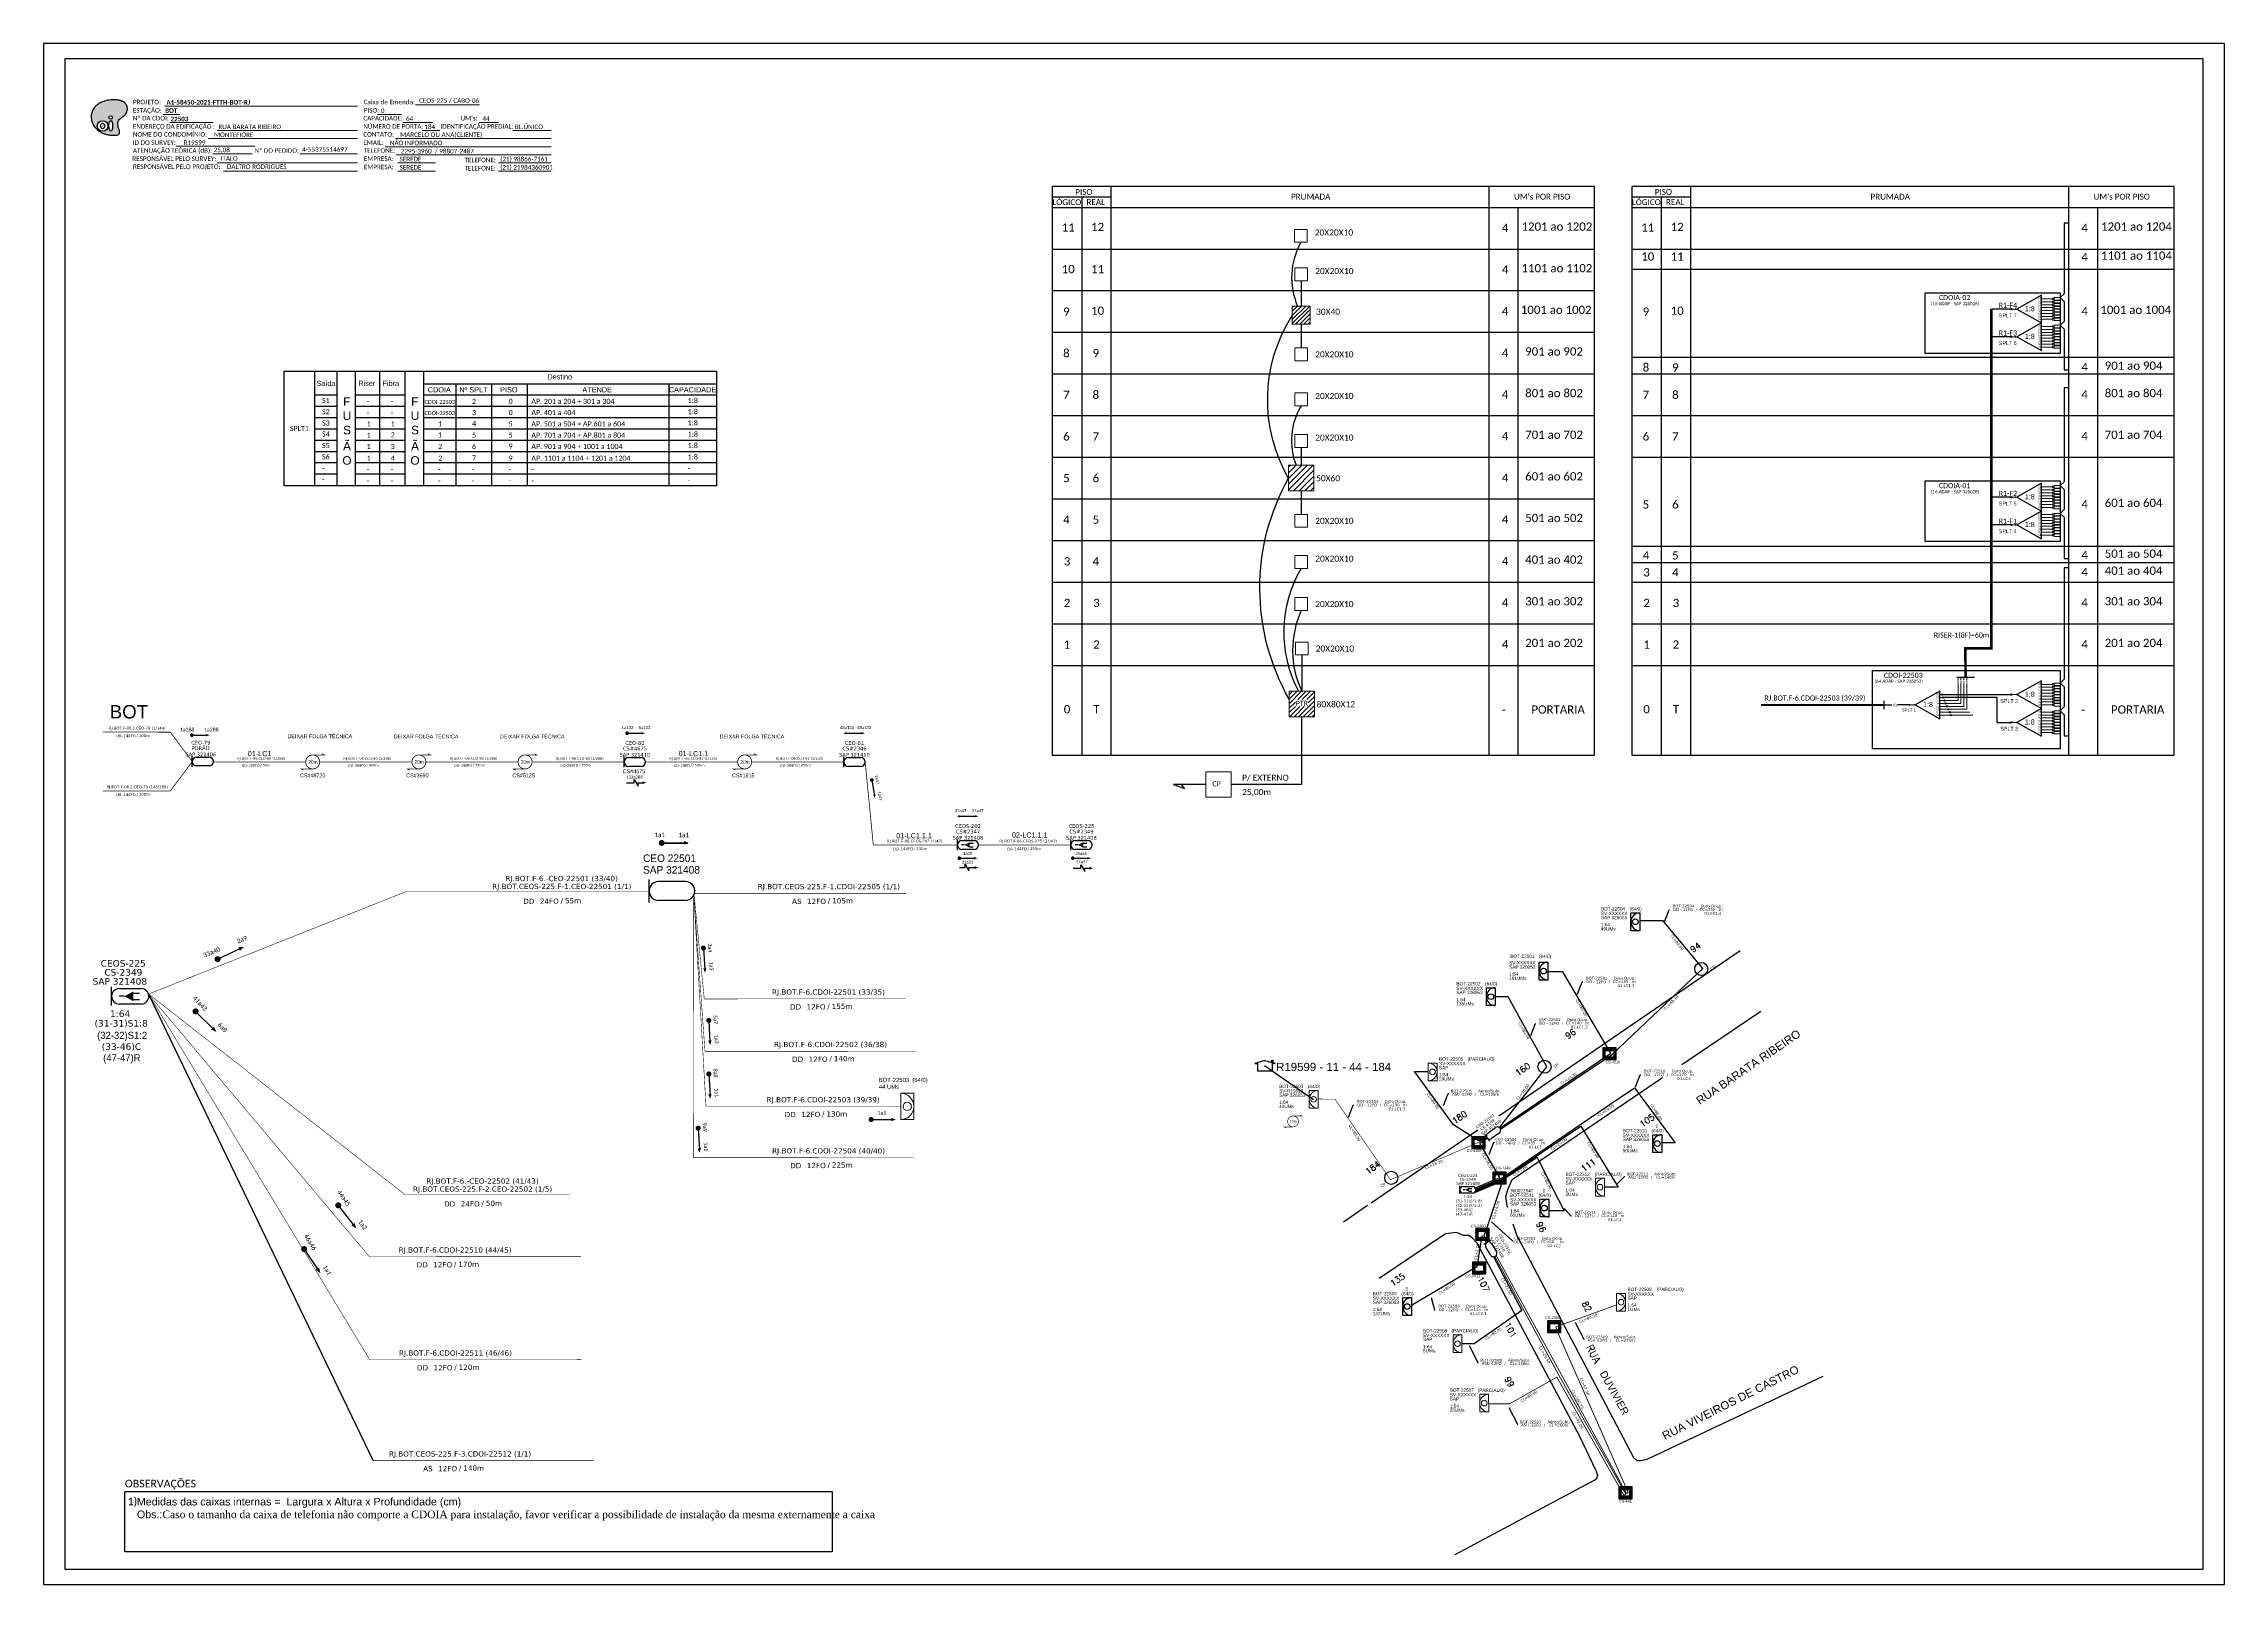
# Paper-space layout 'CDOI-22503' of a CAD drawing. Header units: metres, sheet in millimetres. Extents: x -439 to 402, y -851 to -257.
# The model-space entities are those that its viewports show. They can reach past a viewport. Long polylines and large blocks are cut down to what shows.
import ezdxf
from ezdxf.enums import TextEntityAlignment as Align

# ---------------------------------------------------------------- set-up
doc = ezdxf.new("R2010")
doc.units = ezdxf.units.M
doc.linetypes.add('ARILSUPP', pattern=[2.98, 1.42, -0.71, 0.14, -0.71])
for name, color, linetype in [('10.1-Caixas Subterrâneas', 5, 'Continuous'), ('20.4-CEO', 1, 'Continuous'), ('20.4-CEOS', 1, 'Continuous'), ('20.5-CABO AÉREO', 1, 'Continuous'), ('20.5-CEO', 1, 'Continuous'), ('CAP a instalar', 1, 'Continuous'), ('celulas gpon', 7, 'Continuous'), ('CEO', 1, 'Continuous'), ('Folga', 1, 'Continuous'), ('label_cabos', 7, 'Continuous'), ('LC1', 3, 'Continuous'), ('Legenda', 1, 'Continuous'), ('ml', 1, 'Continuous'), ('MUB', 252, 'Continuous'), ('SETA', 7, 'Continuous'), ('surveys', 7, 'Continuous'), ('surveys legendas', 7, 'Continuous'), ('texto', 255, 'Continuous'), ('Txtruas', 150, 'Continuous')]:
    doc.layers.add(name, color=color, linetype=linetype)
for name, color, linetype, lineweight in [("20.0-LEGENDA DOS CDO'S", 1, 'Continuous', 0), ('20.1-CDO_INTERIOR', 1, 'Continuous', 0), ('40.1-ETIQUETAS', 1, 'Continuous', 20)]:
    doc.layers.add(name, color=color, linetype=linetype, lineweight=lineweight)
doc.layers.add('DROP DE CLIENTE', color=140, linetype='Continuous', plot=False)
doc.layers.add('EXTRA', color=50, linetype='Continuous', plot=False)
doc.styles.add('ARIAL', font='arial.ttf')
doc.styles.add('DIGICADE', font='arial.ttf')
doc.styles.add('ROMANS', font='romans.shx')
doc.styles.add('siredit', font='verdana.ttf')
doc.styles.add('WMF-Calibri0', font='CALIBRI.TTF')
doc.styles.add('WMF-Calibri1', font='CALIBRIB.TTF')
doc.dimstyles.get("Standard").update_dxf_attribs({"dimtxt": 0.18, "dimasz": 0.18, "dimexe": 0.18, "dimexo": 0.0625, "dimgap": 0.09, "dimtad": 0, "dimtih": 1, "dimtoh": 1, "dimdec": 4, "dimzin": 0, "dimdsep": 46, "dimtxsty": 'Standard', "dimcen": 0.09, "dimadec": 0, "dimazin": 0, "dimtfac": 1, "dimtdec": 4, "dimtofl": 0, "dimtmove": 0, "dimatfit": 3, "dimfxl": 0, "dimtolj": 1, "dimtzin": 0, "dimarcsym": 0})

# ---------------------------------------------------------------- blocks, each defined once
blk = doc.blocks.new('OI')
h = blk.add_hatch(color=40)
edge = h.paths.add_edge_path()
edge.add_spline(control_points=[(4.35, -0.67), (3.92, -0.99), (3.26, -1.5), (2.81, -2.59), (2.9, -3.5), (3.06, -4.27), (3.31, -4.85), (3.37, -5.39), (3.4, -5.88), (3.2, -6.4), (2.54, -6.61), (1.65, -6.63), (0.55, -6.67), (-0.56, -6.42), (-1.61, -6.14), (-2.77, -5.61), (-3.92, -4.77), (-4.89, -3.7), (-5.34, -2.65), (-5.6, -1.94), (-5.85, -0.96), (-5.71, 0.47), (-5.1, 2.02), (-4.14, 3.02), (-3.3, 3.61), (-2.37, 4.16), (-1.36, 4.44), (-0.56, 4.7), (0.79, 4.85), (2.24, 4.97), (3.79, 4.57), (4.67, 4.21), (5.44, 3.65), (5.76, 2.99), (6.03, 2.21), (6.01, 1.46), (5.72, 0.64), (5.31, 0.08), (4.88, -0.38), (4.51, -0.55), (4.35, -0.67)], knot_values=[0, 0, 0, 0, 1.60434, 2.417191, 3.427595, 4.282808, 4.776746, 5.304182, 5.888771, 6.258406, 6.858137, 7.79129, 8.986195, 10.124242, 11.187857, 12.242908, 13.953784, 15.414161, 16.515391, 17.349188, 17.675853, 19.552021, 21.515531, 22.568638, 23.63245, 24.621084, 25.782718, 26.745347, 27.142653, 29.870543, 31.004649, 31.921532, 32.709589, 33.801391, 34.042471, 35.192333, 35.971461, 36.628871, 37.254359, 37.836911, 37.836911, 37.836911, 37.836911], degree=3, periodic=0)
h.paths.add_polyline_path([(1.13, -0.87, -1), (-0.04, -0.87, -1)], flags=16)
edge = h.paths.add_edge_path(flags=16)
edge.add_ellipse((0.56, -3.59), major_axis=(-0.02, 1.71), ratio=0.361305, start_angle=0, end_angle=360)
h.paths.add_polyline_path([(-0.36, -3.62, -1), (-3.8, -3.62, -1)], flags=16)
edge = h.paths.add_edge_path(flags=0)
edge.add_ellipse((-2.08, -3.62), major_axis=(0, 0.885), ratio=0.758294, start_angle=0, end_angle=360)
at = {"color": 40}
for centre, radius in [((-2.08, -3.62), 1.72), ((0.54, -0.87), 0.587)]:
    blk.add_circle(centre, radius, dxfattribs=at)
blk.add_ellipse((-2.08, -3.62), major_axis=(0, 0.885), ratio=0.758294, start_param=-3.141592653589792, end_param=3.141592653589792, dxfattribs=at)
blk.add_ellipse((0.56, -3.59), major_axis=(-0.02, 1.71), ratio=0.361305, dxfattribs=at)
at = {"color": 40, "start_tangent": (-0.800898, -0.598801), "end_tangent": (-0.800898, -0.598801)}
blk.add_spline([(4.35, -0.67), (3.2, -1.78), (2.9, -2.54), (2.92, -3.55), (3.12, -4.38), (3.28, -4.85), (3.37, -5.37), (3.35, -5.95), (3.2, -6.29), (2.66, -6.55), (1.73, -6.63), (0.54, -6.62), (-0.58, -6.41), (-1.6, -6.11), (-2.56, -5.67), (-3.95, -4.67), (-4.89, -3.56), (-5.37, -2.56), (-5.64, -1.78), (-5.72, -1.46), (-5.63, 0.42), (-4.84, 2.22), (-4.13, 2.99), (-3.27, 3.62), (-2.4, 4.09), (-1.3, 4.47), (-0.37, 4.72), (0.02, 4.77), (2.75, 4.8), (3.85, 4.53), (4.69, 4.16), (5.31, 3.68), (5.85, 2.73), (5.93, 2.5), (5.94, 1.35), (5.67, 0.62), (5.29, 0.08), (4.84, -0.36), (4.35, -0.67)], degree=3, dxfattribs=at)
blk = doc.blocks.new('SPLT_1-8_SC-APC')
at = {"color": 1, "lineweight": 0}
blk.add_lwpolyline([(-17.04, -7.55), (-19.26, -7.55)], dxfattribs=at)
at = {"color": 1}
blk.add_lwpolyline([(-7.37, -2.1), (-17.04, -7.55), (-7.37, -13), (-7.37, -2.1)], dxfattribs=at)
at = {"color": 3, "lineweight": 0}
for points in [[(-2.99, -3.51), (-7.37, -3.51)], [(-7.37, -4.66), (-2.99, -4.66)], [(-7.37, -5.82), (-2.99, -5.82)], [(-7.37, -6.97), (-2.99, -6.97)], [(-7.37, -8.12), (-2.99, -8.12)], [(-2.41, -3.02), (-2.41, -4)], [(-2.41, -3.02), (0, -3.02)], [(-2.41, -4), (0, -4)], [(-2.41, -4.17), (-2.41, -5.16)], [(-2.41, -4.17), (0, -4.17)], [(-2.41, -5.16), (0, -5.16)], [(-2.41, -5.32), (-2.41, -6.31)], [(-2.41, -5.32), (0, -5.32)], [(-2.41, -6.31), (0, -6.31)], [(-2.41, -6.48), (-2.41, -7.46)], [(-2.41, -6.48), (0, -6.48)], [(-2.41, -7.46), (0, -7.46)], [(-2.41, -7.63), (-2.41, -8.62)], [(-2.41, -7.63), (0, -7.63)], [(-7.37, -9.28), (-2.99, -9.28)], [(-7.37, -10.43), (-2.99, -10.43)], [(-7.37, -11.58), (-2.99, -11.58)], [(-2.41, -8.62), (0, -8.62)], [(-2.41, -8.78), (-2.41, -9.77)], [(-2.41, -8.78), (0, -8.78)], [(-2.41, -9.77), (0, -9.77)], [(-2.41, -9.94), (-2.41, -10.92)], [(-2.41, -9.94), (0, -9.94)], [(-2.41, -10.92), (0, -10.92)], [(-2.41, -11.09), (-2.41, -12.08)], [(-2.41, -11.09), (0, -11.09)], [(-2.41, -12.08), (0, -12.08)]]:
    blk.add_lwpolyline(points, dxfattribs=at)
for points in [[(-2.99, -3.22), (-2.41, -3.22), (-2.41, -3.8), (-2.99, -3.8)], [(-2.99, -4.38), (-2.41, -4.38), (-2.41, -4.95), (-2.99, -4.95)], [(-2.99, -5.53), (-2.41, -5.53), (-2.41, -6.1), (-2.99, -6.1)], [(-2.99, -6.68), (-2.41, -6.68), (-2.41, -7.26), (-2.99, -7.26)], [(-2.99, -7.84), (-2.41, -7.84), (-2.41, -8.41), (-2.99, -8.41)], [(-2.99, -8.99), (-2.41, -8.99), (-2.41, -9.56), (-2.99, -9.56)], [(-2.99, -10.14), (-2.41, -10.14), (-2.41, -10.72), (-2.99, -10.72)], [(-2.99, -11.3), (-2.41, -11.3), (-2.41, -11.87), (-2.99, -11.87)]]:
    blk.add_lwpolyline(points, close=True, dxfattribs=at)
at = {"color": 1, "style": 'ARIAL'}
for s, height, p in [('1:8', 2, (-13.91, -8.4)), ('S1', 0.75, (-8.74, -3.78)), ('S2', 0.75, (-8.74, -4.97)), ('S3', 0.75, (-8.74, -6.18)), ('S4', 0.75, (-8.74, -7.36)), ('S5', 0.75, (-8.74, -8.57)), ('S6', 0.75, (-8.74, -9.69)), ('S7', 0.75, (-8.74, -10.78)), ('S8', 0.75, (-8.74, -11.9))]:
    blk.add_text(s, height=height, dxfattribs=at).set_placement(p)
blk = doc.blocks.new('SPLITTER_')
blk.add_point((0, 0))
at = {"style": 'ARIAL', "flags": 4}
blk.add_attdef('SPLT', (0, -3.26), '', height=1.5, dxfattribs=at)
blk = doc.blocks.new('SPLT_1-8_DIV_DIR')
h = blk.add_hatch(color=3)
h.dxf.hatch_style = 1
edge = h.paths.add_edge_path()
edge.add_arc((12.77, 4.04), 0.242, 0, 360)
h = blk.add_hatch(color=3)
h.dxf.hatch_style = 1
edge = h.paths.add_edge_path()
edge.add_arc((13.27, 2.88), 0.242, 0, 360)
h = blk.add_hatch(color=3)
h.dxf.hatch_style = 1
edge = h.paths.add_edge_path()
edge.add_arc((13.77, 1.73), 0.242, 0, 360)
h = blk.add_hatch(color=3)
h.dxf.hatch_style = 1
edge = h.paths.add_edge_path()
edge.add_arc((14.27, 0.58), 0.242, 0, 360)
h = blk.add_hatch(color=3)
h.dxf.hatch_style = 1
edge = h.paths.add_edge_path()
edge.add_arc((14.77, -0.58), 0.242, 0, 360)
h = blk.add_hatch(color=3)
h.dxf.hatch_style = 1
edge = h.paths.add_edge_path()
edge.add_arc((15.27, -1.73), 0.242, 0, 360)
h = blk.add_hatch(color=3)
h.dxf.hatch_style = 1
edge = h.paths.add_edge_path()
edge.add_arc((15.77, -2.88), 0.242, 0, 360)
h = blk.add_hatch(color=3)
h.dxf.hatch_style = 1
edge = h.paths.add_edge_path()
edge.add_arc((16.27, -4.04), 0.242, 0, 360)
at = {"color": 1, "lineweight": 0}
blk.add_lwpolyline([(2.22, 0), (0, 0)], dxfattribs=at)
at = {"color": 1}
blk.add_lwpolyline([(11.89, 5.45), (2.22, 0), (11.89, -5.45), (11.89, 5.45)], dxfattribs=at)
at = {"color": 7, "lineweight": 0}
for points in [[(12.77, 4.04), (11.89, 4.04)], [(11.89, 2.88), (13.27, 2.88)], [(11.89, 1.73), (13.77, 1.73)], [(11.89, 0.58), (14.27, 0.58)], [(11.89, -0.58), (14.77, -0.58)], [(11.89, -1.73), (15.27, -1.73)], [(11.89, -2.88), (15.77, -2.88)], [(11.89, -4.04), (16.27, -4.04)]]:
    blk.add_lwpolyline(points, dxfattribs=at)
at = {"color": 3}
for centre in [(12.77, 4.04), (13.27, 2.88), (13.77, 1.73), (14.27, 0.58), (14.77, -0.58), (15.27, -1.73), (15.77, -2.88), (16.27, -4.04)]:
    blk.add_circle(centre, 0.242, dxfattribs=at)
at = {"color": 1, "style": 'ARIAL'}
for s, height, p in [('1:8', 2, (5.35, -0.85)), ('S1', 0.75, (10.52, 3.77)), ('S2', 0.75, (10.52, 2.58)), ('S3', 0.75, (10.52, 1.37)), ('S4', 0.75, (10.52, 0.19)), ('S5', 0.75, (10.52, -1.02)), ('S6', 0.75, (10.52, -2.14)), ('S7', 0.75, (10.52, -3.24)), ('S8', 0.75, (10.52, -4.36))]:
    blk.add_text(s, height=height, dxfattribs=at).set_placement(p)
blk = doc.blocks.new('*X12')
at = {"color": 0, "linetype": 'Continuous'}
for p, q in [((-1.25, 0.34099), (-0.49099, 1.1)), ((-1.25, 0.517767), (-0.667767, 1.1)), ((-1.25, 0.694544), (-0.844544, 1.1)), ((-1.25, 0.87132), (-1.02132, 1.1)), ((-1.25, 1.048097), (-1.198097, 1.1)), ((-1.25, 0.164214), (-0.8035, 0.610714)), ((-1.25, -0.012563), (-0.8035, 0.433937)), ((-1.25, -0.18934), (-0.8035, 0.25716)), ((-1.25, -0.366117), (-0.8035, 0.080383)), ((-0.789214, 0.625), (-0.314214, 1.1)), ((-0.612437, 0.625), (-0.137437, 1.1)), ((-0.43566, 0.625), (0.03934, 1.1)), ((-0.258883, 0.625), (0.216117, 1.1)), ((-0.082107, 0.625), (0.392893, 1.1)), ((0.09467, 0.625), (0.56967, 1.1)), ((0.271447, 0.625), (0.746447, 1.1)), ((0.448223, 0.625), (0.923223, 1.1)), ((0.625, 0.625), (1.1, 1.1)), ((0.801777, 0.625), (1.25, 1.073223)), ((0.8035, 0.449947), (1.25, 0.896447)), ((0.8035, 0.27317), (1.25, 0.71967)), ((0.8035, 0.096393), (1.25, 0.542893)), ((0.8035, -0.080383), (1.25, 0.366117)), ((0.8035, -0.25716), (1.25, 0.18934)), ((0.8035, -0.433937), (1.25, 0.012563)), ((-1.25, -0.542893), (-0.8035, -0.096393)), ((-1.25, -0.71967), (-0.8035, -0.27317)), ((-1.25, -0.896447), (-0.8035, -0.449947)), ((-1.25, -1.073223), (-0.801777, -0.625)), ((-1.1, -1.1), (-0.625, -0.625)), ((-0.923223, -1.1), (-0.448223, -0.625)), ((-0.746447, -1.1), (-0.271447, -0.625)), ((-0.56967, -1.1), (-0.09467, -0.625)), ((-0.392893, -1.1), (0.082107, -0.625)), ((-0.216117, -1.1), (0.258883, -0.625)), ((-0.03934, -1.1), (0.43566, -0.625)), ((0.137437, -1.1), (0.612437, -0.625)), ((0.314214, -1.1), (0.789214, -0.625)), ((0.49099, -1.1), (1.25, -0.34099)), ((0.667767, -1.1), (1.25, -0.517767)), ((0.8035, -0.610714), (1.25, -0.164214)), ((0.844544, -1.1), (1.25, -0.694544)), ((1.02132, -1.1), (1.25, -0.87132)), ((1.198097, -1.1), (1.25, -1.048097))]:
    blk.add_line(p, q, dxfattribs=at)
blk = doc.blocks.new('MANHOLE_MQ')
at = {"color": 0, "linetype": 'Continuous'}
for p, q in [((0.0000062, 0.0000057), (-0.0000063, 0.0000057)), ((-0.0000063, 0.0000057), (-0.0000063, -0.0000053)), ((-0.000004, 0.0000033), (0.000004, 0.0000033)), ((-0.000004, -0.0000029), (-0.000004, 0.0000033)), ((0.000004, 0.0000033), (0.000004, -0.0000029)), ((0.0000062, -0.0000053), (0.0000062, 0.0000057)), ((-0.0000063, -0.0000053), (0.0000062, -0.0000053)), ((0.000004, -0.0000029), (-0.000004, -0.0000029)), ((0.000004, -0.0000029), (0.000004, -0.0000029))]:
    blk.add_line(p, q, dxfattribs=at)
at = {"color": 0, "linetype": 'Continuous', "xscale": 5e-06, "yscale": 5e-06, "zscale": 1e-05}
blk.add_blockref('*X12', (0, 0.0000002), dxfattribs=at)
blk = doc.blocks.new('*U23')
at = {"layer": '20.4-CEOS', "color": 7, "style": 'siredit'}
for tag, p in [('FIBRAS_SPLITTER', (0, 0)), ('FIBRAS_TOP_C', (0, -4.13)), ('RESERVA_FINAIS', (0, -5.46))]:
    blk.add_attdef(tag, p, '', height=1.01, dxfattribs=at)
for tag, p, flags in [('ID_ATIVIDADE', (0, -6.77), 3), ('FATOR', (0, -8.09), 1), ('QTDE', (0, -9.4), 1), ('FID', (0, -10.71), 1)]:
    blk.add_attdef(tag, p, '', height=1.01, dxfattribs=dict(at, flags=flags))
blk = doc.blocks.new('*U24')
at = {"layer": '20.4-CEOS', "color": 7, "style": 'siredit'}
blk.add_attdef('FIBRAS_SPLITTER', (0, 0), '', height=1.01, dxfattribs=at)
for tag, p, flags in [('QTDE', (0, -4.11), 1), ('ID_ATIVIDADE', (0, -1.48), 3), ('FATOR', (0, -2.79), 1), ('FID', (0, -5.42), 1)]:
    blk.add_attdef(tag, p, '', height=1.01, dxfattribs=dict(at, flags=flags))
blk = doc.blocks.new('Inst CDOI-64')
at = {"layer": '20.1-CDO_INTERIOR', "color": 1, "lineweight": 18}
blk.add_lwpolyline([(-2.12, -2.13), (-2.12, 2.12), (0, 2.12), (0.01, -2.13)], close=True, dxfattribs=at)
blk.add_circle((-1.06, 0), 0.68, dxfattribs=at)
blk.add_arc((0.01, 0), 2.13, 90.0276, 270.0276, dxfattribs=at)
at = {"layer": "20.0-LEGENDA DOS CDO'S", "style": 'ARIAL'}
for tag, p, rotation in [('SAP', (-9.3, 0.61), 359.9724), ('SURVEY', (-9.3, 1.6), 359.9724), ('FID', (-9.3, 2.69), 0.118), ('1:XX', (-9.31, -1.08), 359.9724), ('UMS', (-9.31, -2.09), 359.9724)]:
    blk.add_attdef(tag, p, '', height=0.8, rotation=rotation, dxfattribs=at)
at = {"layer": "20.0-LEGENDA DOS CDO'S"}
for tag, p, style, flags in [('ID_ATIVIDADE', (-9.3, 3.78), 'ARIAL', 3), ('FATOR', (-1.5, 3.78), 'ARIAL', 1), ('QTDE', (-9.18, -3.66), 'DIGICADE', 3)]:
    blk.add_attdef(tag, p, '', height=0.8, rotation=0.118, dxfattribs=dict(at, style=style, flags=flags))
at = {"layer": "20.0-LEGENDA DOS CDO'S", "style": 'ARIAL'}
blk.add_attdef('FIBRAS_UTILIZADAS', text='', height=0.8, rotation=359.9724, dxfattribs=at).set_placement((-0.99, 2.69), align=Align.CENTER)
blk = doc.blocks.new('CDOI_CT_ESQ')
at = {"layer": '20.1-CDO_INTERIOR', "color": 0, "lineweight": 18}
blk.add_lwpolyline([(-2.12, -2.13), (-2.12, 2.12), (0, 2.12), (0.01, -2.13)], close=True, dxfattribs=at)
blk.add_circle((-1.06, 0), 0.68, dxfattribs=at)
blk.add_arc((0.01, 0), 2.13, 90.0276, 270.0276, dxfattribs=at)
at = {"layer": "20.0-LEGENDA DOS CDO'S", "color": 0, "style": 'ARIAL'}
for tag, p in [('SAP', (-9.3, 0.61)), ('CDO_N', (-9.3, 2.69)), ('SURVEY', (-9.3, 1.6)), ('1:XX', (-9.31, -1.08)), ('UMS', (-9.31, -2.09))]:
    blk.add_attdef(tag, p, '', height=0.68, rotation=359.9724, dxfattribs=at)
blk.add_attdef('FIBRAS_UTILIZADAS', text='', height=0.68, rotation=359.9724, dxfattribs=at).set_placement((-1.59, 2.69), align=Align.CENTER)
blk = doc.blocks.new('CDOI_CT_DRT')
at = {"layer": '20.1-CDO_INTERIOR', "color": 0, "lineweight": 18}
blk.add_lwpolyline([(2.13, -2.13), (2.13, 2.12), (0, 2.12), (0, -2.13)], close=True, dxfattribs=at)
blk.add_circle((1.06, 0), 0.68, dxfattribs=at)
blk.add_arc((0, 0), 2.13, 269.9724, 89.9724, dxfattribs=at)
at = {"layer": "20.0-LEGENDA DOS CDO'S", "color": 0, "style": 'ARIAL'}
for tag, p in [('SAP', (2.61, 0.61)), ('CDO_N', (2.61, 2.69)), ('SURVEY', (2.61, 1.6)), ('1:XX', (2.6, -1.08)), ('UMS', (2.6, -2.09))]:
    blk.add_attdef(tag, p, '', height=0.68, rotation=359.9724, dxfattribs=at)
blk.add_attdef('FIBRAS_UTILIZADAS', text='', height=0.68, rotation=359.9724, dxfattribs=at).set_placement((10.32, 2.69), align=Align.CENTER)
blk = doc.blocks.new('Inst CB DT OCUP CFOA-SM-DD-G-24')
at = {"layer": 'label_cabos', "color": 0, "style": 'siredit'}
for tag, flags, p in [('ID_ATIVIDADE', 3, (1.31, 2.67)), ('FATOR', 1, (11.56, 2.55))]:
    blk.add_attdef(tag, text='', height=1, rotation=359.69001, dxfattribs=dict(at, flags=flags)).set_placement(p, align=Align.MIDDLE_CENTER)
for tag, p in [('TIPO_CABO', (1.11, 0)), ('DESTINO_CABO', (3.13, 1.26)), ('CABO', (4.69, -0.05)), ('/', (7.71, -0.05)), ('LANCE', (10.41, 0.02)), ('TIPO_CABO', (13.11, 1.24)), ('UND', (16.46, 0)), ('FID', (13.65, -1.41))]:
    blk.add_attdef(tag, text='', height=1, rotation=359.69001, dxfattribs=at).set_placement(p, align=Align.MIDDLE_CENTER)
blk.add_attdef('QTDE', (11.93, -0.45), '', height=1, rotation=359.69001, dxfattribs=at)
blk = doc.blocks.new('Inst CB DT OCUP CFOA-SM-DD-S-12')
at = {"layer": 'label_cabos', "color": 0, "style": 'siredit'}
for tag, flags, p in [('ID_ATIVIDADE', 3, (1.31, 2.67)), ('FATOR', 1, (11.56, 2.55))]:
    blk.add_attdef(tag, text='', height=1, rotation=359.69001, dxfattribs=dict(at, flags=flags)).set_placement(p, align=Align.MIDDLE_CENTER)
for tag, p in [('TIPO_CABO', (1.11, 0)), ('DESTINO_CABO', (3.13, 1.26)), ('CABO', (4.69, -0.05)), ('/', (7.71, -0.05)), ('LANCE', (10.41, 0.02)), ('TIPO_CABO', (13.11, 1.24)), ('UND', (16.46, 0)), ('FID', (13.65, -1.41))]:
    blk.add_attdef(tag, text='', height=1, rotation=359.69001, dxfattribs=at).set_placement(p, align=Align.MIDDLE_CENTER)
blk.add_attdef('QTDE', (11.93, -0.45), '', height=1, rotation=359.69001, dxfattribs=at)
blk = doc.blocks.new('LEGENDA DOS CABOS')
at = {"layer": 'EXTRA', "color": 0, "style": 'siredit'}
for tag, p in [('ID', (4.6, 0.97)), ('XX', (9.03, 0.97))]:
    blk.add_attdef(tag, text='', height=0.48, rotation=359.69001, dxfattribs=at).set_placement(p, align=Align.MIDDLE_CENTER)
at = {"layer": 'Legenda', "color": 0, "style": 'siredit'}
for tag, p in [('TIPO_CABO', (1.31, 0)), ('CABO', (4.69, -0.05)), ('/', (6.81, -0.05)), ('METROS', (10.03, -0.05))]:
    blk.add_attdef(tag, text='', height=0.8, rotation=359.69001, dxfattribs=at).set_placement(p, align=Align.MIDDLE_CENTER)
blk = doc.blocks.new('A$C07E14978')
at = {"layer": 'Folga', "color": 0, "const_width": 0.137}
for points in [[(2.23, 0.28), (0.03, 0.28), (0.47, 0.06)], [(2.23, 2.92), (4.42, 2.92), (3.98, 3.13)]]:
    blk.add_lwpolyline(points, dxfattribs=at)
at = {"layer": 'Folga', "color": 0, "const_width": 0.146}
blk.add_lwpolyline([(2.23, 2.92, 1.000012), (2.23, 0.28, 0.999978)], format="xyb", close=True, dxfattribs=at)
at = {"layer": 'Folga', "color": 0}
blk.add_text('10m', height=0.659, dxfattribs=at).set_placement((1.38, 1.27))

msp = doc.modelspace()

# ---------------------------------------------------------------- hatches: boundary and pattern name
h = msp.add_hatch(color=3)
h.dxf.hatch_style = 1
edge = h.paths.add_edge_path()
edge.add_arc((-520.45, -4.24), 0.256, 0, 360)
h = msp.add_hatch(color=3)
h.dxf.hatch_style = 1
edge = h.paths.add_edge_path()
edge.add_arc((-520.45, -15.14), 0.256, 0, 360)
h = msp.add_hatch(color=3)
h.dxf.hatch_style = 1
edge = h.paths.add_edge_path()
edge.add_arc((-520.45, -78.21), 0.256, 0, 360)
h = msp.add_hatch(color=3)
h.dxf.hatch_style = 1
edge = h.paths.add_edge_path()
edge.add_arc((-520.45, -89.11), 0.256, 0, 360)
h = msp.add_hatch()
h.set_pattern_fill('ANSI31', color=1, scale=10, style=0)
h.set_pattern_definition([(45, (-1418, -550.1654), (-0.8838835, 0.8838835), [])])
h.paths.add_polyline_path([(-804.52, -164.59), (-794.62, -164.59), (-794.62, -154.54), (-804.52, -154.54)])
h.paths.add_polyline_path([(-802.1, -160.55), (-797.06, -160.55), (-797.06, -157.82), (-802.1, -157.82)], flags=16)
h = msp.add_hatch(color=3)
h.dxf.hatch_style = 1
edge = h.paths.add_edge_path()
edge.add_arc((-560.53, -159.91), 0.205, 0, 360)
h = msp.add_hatch(color=3)
h.dxf.hatch_style = 1
edge = h.paths.add_edge_path()
edge.add_arc((-520.49, -155.87), 0.256, 0, 360)
h = msp.add_hatch(color=3)
h.dxf.hatch_style = 1
edge = h.paths.add_edge_path()
edge.add_arc((-520.49, -166.77), 0.256, 0, 360)

# ---------------------------------------------------------------- linework, layer by layer
at = {"color": 1, "linetype": 'Continuous'}
for p, q in [((-803.32, -3.53), (-802.84, -3.05)), ((-803.32, -5.13), (-801.24, -3.05)), ((-803.32, -6.74), (-799.63, -3.05)), ((-803.32, -8.34), (-798.03, -3.05)), ((-803.32, -9.95), (-796.42, -3.05)), ((-802, -10.23), (-796.24, -4.47)), ((-800.39, -10.23), (-796.24, -6.08)), ((-798.78, -10.23), (-796.24, -7.68)), ((-797.18, -10.23), (-796.24, -9.29)), ((-804.73, -66.34), (-804.06, -65.67)), ((-804.73, -68.59), (-801.82, -65.67)), ((-804.73, -70.83), (-799.57, -65.67)), ((-804.73, -73.08), (-797.33, -65.67)), ((-804.73, -75.32), (-795.08, -65.67)), ((-802.88, -75.71), (-794.83, -67.66)), ((-800.63, -75.71), (-794.83, -69.91)), ((-798.39, -75.71), (-794.83, -72.15)), ((-796.14, -75.71), (-794.83, -74.4))]:
    msp.add_line(p, q, dxfattribs=at)
for p, q in [((-1199.81, -28.67), (-1029.85, -28.67)), ((-1199.81, -73.82), (-1199.81, -28.67)), ((-1187.9, -28.67), (-1187.9, -73.82)), ((-1179.09, -28.67), (-1179.09, -73.82)), ((-1171.86, -73.82), (-1171.86, -28.67)), ((-1162.41, -28.67), (-1162.41, -73.82)), ((-1152.34, -28.67), (-1152.34, -73.82)), ((-1145.1, -28.67), (-1145.1, -73.82)), ((-1145.1, -33.6), (-1029.85, -33.6)), ((-1132.36, -33.6), (-1132.36, -73.82)), ((-1118.31, -33.6), (-1118.31, -73.82)), ((-1104.29, -33.6), (-1104.29, -73.82)), ((-1048.61, -33.6), (-1048.61, -73.82)), ((-1029.85, -28.67), (-1029.85, -73.82)), ((-1187.9, -38.03), (-1179.09, -38.03)), ((-1187.9, -42.46), (-1179.09, -42.46)), ((-1171.86, -38.03), (-1152.34, -38.03)), ((-1171.86, -42.46), (-1152.34, -42.46)), ((-1145.1, -38.03), (-1029.85, -38.03)), ((-1145.1, -42.46), (-1029.85, -42.46)), ((-1187.9, -46.9), (-1179.09, -46.9)), ((-1187.9, -51.33), (-1179.09, -51.33)), ((-1171.86, -46.9), (-1152.34, -46.9)), ((-1171.86, -51.33), (-1152.34, -51.33)), ((-1145.1, -46.9), (-1029.85, -46.9)), ((-1145.1, -51.33), (-1029.85, -51.33)), ((-1187.9, -55.77), (-1179.09, -55.77)), ((-1171.86, -55.77), (-1152.34, -55.77)), ((-1145.1, -55.77), (-1029.85, -55.77)), ((-1187.9, -60.2), (-1179.09, -60.2)), ((-1187.9, -64.63), (-1179.09, -64.63)), ((-1171.86, -60.2), (-1152.34, -60.2)), ((-1171.86, -64.63), (-1152.34, -64.63)), ((-1145.1, -60.2), (-1029.85, -60.2)), ((-1145.1, -64.63), (-1029.85, -64.63)), ((-1029.85, -73.82), (-1199.81, -73.82)), ((-1187.9, -69.07), (-1179.09, -69.07)), ((-1171.86, -69.07), (-1152.34, -69.07)), ((-1145.1, -69.07), (-1029.85, -69.07))]:
    msp.add_line(p, q)
at = {"color": 8, "lineweight": 0}
for p, q in [((-544.52, -162.79), (-536.81, -162.79)), ((-544.02, -163.94), (-535.66, -163.94))]:
    msp.add_line(p, q, dxfattribs=at)
at = {"color": 0}
for p, q in [((-1262.5, -469.23), (-984.25, -469.23)), ((-1262.5, -492.93), (-1262.5, -469.23)), ((-984.25, -469.23), (-984.25, -492.93)), ((-984.25, -492.93), (-1262.5, -492.93))]:
    msp.add_line(p, q, dxfattribs=at)
msp.add_lwpolyline([(-1286.07, -499.81), (-445.07, -499.81), (-445.07, 94.19), (-1286.07, 94.19)], close=True)
at = {"lineweight": 0}
for points in [[(-1247.47, 72.24), (-1240.92, 72.24)], [(-1246.96, 75.52), (-1170.98, 75.52)], [(-1244.81, 69.17), (-1227.84, 69.17)], [(-1163.19, 72.28), (-1153.71, 72.28)], [(-1153.14, 69.17), (-1141.52, 69.17)], [(-1148.15, 76.01), (-1123.01, 76.01)], [(-1123.2, 69.17), (-1115.53, 69.17)], [(-1229.65, 62.82), (-1170.98, 62.82)], [(-1226.24, 65.93), (-1170.98, 65.93)], [(-1156.02, 62.82), (-1094.8, 62.82)], [(-1145.56, 65.93), (-1138.61, 65.93)], [(-1109.86, 65.93), (-1094.82, 65.93)], [(-1242.49, 59.75), (-1211.44, 59.75)], [(-1226.24, 53.23), (-1170.98, 53.23)], [(-1193.73, 56.79), (-1170.96, 56.79)], [(-1160.06, 59.58), (-1094.8, 59.58)], [(-1155.78, 56.34), (-1094.8, 56.34)], [(-1155.17, 53.23), (-1140.37, 53.23)], [(-1115.57, 53.23), (-1094.8, 53.23)], [(-1223.75, 49.99), (-1170.98, 49.99)], [(-1155.17, 49.99), (-1140.37, 49.99)], [(-1115.57, 49.99), (-1094.8, 49.99)]]:
    msp.add_lwpolyline(points, dxfattribs=at)
at = {"color": 7, "lineweight": 0}
msp.add_lwpolyline([(-1227.96, 56.79), (-1212.45, 56.79)], dxfattribs=at)
at = {"color": 0}
for points in [[(-684.38, 43.96), (-897.7, 43.96)], [(-456.42, 43.96), (-669.73, 43.96)], [(-897.7, 39.85), (-874.55, 39.85)], [(-897.7, 35.74), (-684.38, 35.74)], [(-669.73, 39.85), (-646.59, 39.85)], [(-669.73, 35.74), (-456.42, 35.74)]]:
    msp.add_lwpolyline(points, dxfattribs=at)
for points in [[(-897.7, 43.96), (-897.7, 35.74)], [(-874.55, 35.74), (-874.55, 43.96)], [(-725.97, 43.96), (-725.97, 35.74)], [(-684.38, 35.74), (-684.38, 43.96)], [(-669.73, 43.96), (-669.73, 35.74)], [(-646.59, 35.74), (-646.59, 43.96)], [(-498.01, 43.96), (-498.01, 35.74)], [(-456.42, 35.74), (-456.42, 43.96)], [(-897.7, 35.74), (-684.38, 35.74)], [(-897.7, 35.74), (-684.38, 35.74)], [(-897.7, 35.74), (-684.38, 35.74)], [(-897.7, 35.74), (-897.7, -179.65), (-684.38, -179.65), (-684.38, 35.74)], [(-886.12, 39.85), (-886.12, 35.74)], [(-886.12, 35.74), (-886.12, -179.65)], [(-874.55, -179.65), (-874.55, 35.74)], [(-725.97, 35.74), (-725.97, -179.65)], [(-714.4, -179.65), (-714.4, 35.74)], [(-669.73, 35.74), (-456.42, 35.74)], [(-669.73, 35.74), (-456.42, 35.74)], [(-669.73, 35.74), (-669.73, -179.65), (-456.42, -179.65), (-456.42, 35.74)], [(-669.73, 35.74), (-456.42, 35.74)], [(-658.16, 39.85), (-658.16, 35.74)], [(-658.16, 35.74), (-658.16, -179.65)], [(-646.59, -179.65), (-646.59, 35.74)], [(-498.01, 35.74), (-498.01, -179.65)], [(-486.44, -179.65), (-486.44, 35.74)], [(-897.7, 19.37), (-684.38, 19.37)], [(-669.73, 19.37), (-456.42, 19.37)], [(-669.73, 11.48), (-456.42, 11.48)], [(-897.7, 3), (-684.38, 3)], [(-897.7, -13.38), (-684.38, -13.38)], [(-669.73, -23.16), (-456.42, -23.16)], [(-897.7, -29.75), (-684.38, -29.75)], [(-669.73, -29.75), (-456.42, -29.75)], [(-897.7, -46.12), (-684.38, -46.12)], [(-669.73, -46.12), (-456.42, -46.12)], [(-897.7, -62.49), (-684.38, -62.49)], [(-669.73, -62.49), (-456.42, -62.49)], [(-897.7, -78.86), (-684.38, -78.86)], [(-897.7, -95.23), (-684.38, -95.23)], [(-669.73, -97.45), (-456.42, -97.45)], [(-669.73, -103.92), (-456.42, -103.92)], [(-897.7, -111.61), (-684.38, -111.61)], [(-669.73, -111.61), (-456.42, -111.61)], [(-897.7, -127.98), (-684.38, -127.98)], [(-669.73, -127.98), (-456.42, -127.98)], [(-897.7, -144.35), (-684.38, -144.35)], [(-669.73, -144.35), (-456.42, -144.35)]]:
    msp.add_lwpolyline(points)
at = {"lineweight": 0}
for points in [[(-797.45, 27.08), (-802.41, 27.08), (-802.41, 22.01), (-797.45, 22.01)], [(-797.31, 11.91), (-802.27, 11.91), (-802.27, 6.84), (-797.31, 6.84)], [(-797.31, -19.48), (-802.27, -19.48), (-802.27, -24.55), (-797.31, -24.55)], [(-797.31, -37.2), (-802.27, -37.2), (-802.27, -42.27), (-797.31, -42.27)], [(-797.31, -53.57), (-802.27, -53.57), (-802.27, -58.64), (-797.31, -58.64)], [(-797.31, -84.97), (-802.27, -84.97), (-802.27, -90.04), (-797.31, -90.04)], [(-797.31, -101.17), (-802.27, -101.17), (-802.27, -106.24), (-797.31, -106.24)], [(-797.31, -117.71), (-802.27, -117.71), (-802.27, -122.78), (-797.31, -122.78)], [(-797.09, -135.18), (-802.05, -135.18), (-802.05, -140.25), (-797.09, -140.25)]]:
    msp.add_lwpolyline(points, close=True, dxfattribs=at)
at = {"color": 3}
for points in [[(-497.99, 29.58), (-499.65, 29.58), (-499.65, 1.79), (-501.22, 0.28), (-499.65, -1.22), (-499.65, -9.11), (-501.22, -10.61), (-499.65, -12.12), (-499.65, -28.1), (-498, -28.1)], [(-799.79, 6.84), (-799.78, -3.05)], [(-799.78, -10.23), (-799.78, -19.48)], [(-497.99, -35.27), (-499.65, -35.27), (-499.65, -72.17), (-501.22, -73.68), (-499.65, -75.19), (-499.65, -83.07), (-501.22, -84.58), (-499.65, -86.09), (-499.65, -102.32), (-498, -102.32)], [(-799.79, -58.64), (-799.78, -65.67)], [(-799.78, -75.71), (-799.78, -84.97)], [(-498, -105.98), (-499.65, -105.98), (-499.66, -149.83), (-501.23, -151.34), (-499.66, -152.85), (-499.66, -160.73), (-501.23, -162.24), (-499.66, -163.75), (-499.66, -172.13), (-498.01, -172.13)], [(-799.57, -140.25), (-799.57, -154.54)], [(-570.51, -159.91), (-567.42, -159.91)], [(-560.53, -159.91), (-565.28, -159.91)], [(-547.76, -155.87), (-520.49, -155.87)], [(-799.63, -164.59), (-799.63, -191.21), (-827.41, -191.21)]]:
    msp.add_lwpolyline(points, dxfattribs=at)
for points in [[(-799.93, 22.01, 0.234399), (-801.24, -3.05, -3.316761)], [(-804.73, -70.83, -0.279451), (-803.32, -6.74, -4.004383)], [(-799.79, -42.27, 0.233729), (-801.82, -65.67, 14.026076)], [(-804.52, -157.66, -0.262874), (-804.73, -70.69, 4.457773)], [(-799.79, -106.24, 0.263226), (-800.82, -154.54, 1.226797)], [(-799.79, -122.78, 0.219637), (-799.57, -154.54, -4.176753)]]:
    msp.add_lwpolyline(points, format="xyb", dxfattribs=at)
at = {"color": 1}
for points in [[(-554.35, 2.18), (-501.22, 2.18), (-501.22, -21.71), (-554.35, -21.71)], [(-554.35, -71.78), (-501.22, -71.78), (-501.22, -95.68), (-554.35, -95.68)], [(-575.14, -146.36), (-501.21, -146.36), (-501.21, -177.14), (-575.14, -177.14)]]:
    msp.add_lwpolyline(points, close=True, dxfattribs=at)
at = {"color": 1, "lineweight": 0}
for points in [[(-796.24, -3.05), (-803.32, -3.05), (-803.32, -10.23), (-796.24, -10.23)], [(-794.83, -65.67), (-804.73, -65.67), (-804.73, -75.71), (-794.83, -75.71)], [(-794.62, -154.54), (-804.52, -154.54), (-804.52, -164.59), (-794.62, -164.59)]]:
    msp.add_lwpolyline(points, close=True, dxfattribs=at)
at = {"color": 5, "const_width": 1}
msp.add_lwpolyline([(-528.32, -4.24), (-528.32, -137.7), (-538.59, -137.7), (-538.42, -148.96)], dxfattribs=at)
at = {"color": 5}
for points in [[(-520.48, -4.24), (-528.32, -4.24)], [(-520.48, -15.14), (-528.32, -15.14)], [(-520.48, -78.21), (-528.32, -78.21)], [(-520.48, -89.11), (-528.32, -89.11)], [(-541.89, -148.96), (-534.96, -148.96)]]:
    msp.add_lwpolyline(points, dxfattribs=at)
at = {"color": 5, "lineweight": 0}
for points in [[(-546.52, -158.18), (-541.44, -158.18), (-541.44, -151.67)], [(-546.02, -159.33), (-540.28, -159.33), (-540.28, -151.67)], [(-545.52, -160.48), (-539.13, -160.48), (-539.13, -151.67)], [(-545.02, -161.64), (-537.97, -161.64), (-537.97, -151.67)], [(-541.44, -148.96), (-541.44, -150.25)], [(-540.28, -148.96), (-540.28, -150.24)], [(-539.13, -148.96), (-539.13, -150.24)], [(-537.97, -148.96), (-537.97, -150.25)]]:
    msp.add_lwpolyline(points, dxfattribs=at)
at = {"color": 1, "const_width": 0.8}
msp.add_lwpolyline([(-618.97, -159.9), (-570.51, -159.91)], dxfattribs=at)
at = {"color": 1}
for points in [[(-570.51, -161.53), (-570.51, -158.28)], [(-850.05, -191.21), (-845.64, -192.81)], [(-837.31, -191.21), (-850.05, -191.21)], [(-845.64, -192.81), (-847.04, -190.98)]]:
    msp.add_lwpolyline(points, dxfattribs=at)
at = {"color": 2}
for points in [[(-526.06, -166.77), (-526.06, -157.02), (-547.02, -157.02)], [(-526.06, -166.77), (-520.49, -166.77)]]:
    msp.add_lwpolyline(points, dxfattribs=at)
at = {"color": 7}
for points, const_width in [([(-1236.54, -171.82, 1), (-1235.81, -171.81, 1)], 0.726), ([(-1065.36, -171.06, 1), (-1064.63, -171.06, 1)], 0.726), ([(-1188.64, -179.59, 1.000012), (-1188.64, -185.08, 0.999978)], 0.305), ([(-1146.87, -179.59, 1.000012), (-1146.87, -185.08, 0.999978)], 0.305), ([(-1105.1, -179.59, 1.000012), (-1105.1, -185.08, 0.999978)], 0.305), ([(-1018.7, -179.59, 1.000012), (-1018.7, -185.08, 0.999978)], 0.305), ([(-968.74, -189.09, 1), (-968.62, -189.8, 1)], 0.726), ([(-1051.34, -213.59, 1), (-1051.34, -214.76, 1)], 1.17), ([(-934.63, -220.19, 1), (-933.9, -220.19, 1)], 0.726), ([(-889.99, -220.19, 1), (-889.27, -220.19, 1)], 0.726), ([(-1034.98, -255.04, 1), (-1034.91, -256.04, 1)], 1), ([(-1226.57, -260.17, 1), (-1225.5, -259.67, 1)], 1.18), ([(-1235.13, -280.02, 1), (-1234.29, -280.85, 1)], 1.18), ([(-1032.86, -283.48, 1), (-1032.81, -284.48, 1)], 1), ([(-1032.84, -304.54, 1), (-1032.79, -305.54, 1)], 1), ([(-1037.02, -325.82, 1), (-1036.97, -326.82, 1)], 1), ([(-969.46, -322.97, 1), (-968.46, -322.97, 1)], 1), ([(-1178.94, -356.23, 1), (-1178.21, -357.17, 1)], 1.18), ([(-1192.33, -373.39, 1), (-1191.67, -374.37, 1)], 1.18)]:
    msp.add_lwpolyline(points, format="xyb", close=True, dxfattribs=dict(at, const_width=const_width))
for points in [[(-1065, -171.06), (-1059.21, -171.06)], [(-978.59, -171.06), (-972.8, -171.06)], [(-1062.18, -190.52), (-1062.18, -189.23), (-1060.64, -191.8), (-1060.64, -190.52)], [(-933.96, -203.72), (-928.17, -203.72)], [(-934.26, -220.19), (-928.47, -220.19)], [(-932.04, -223.88), (-932.04, -222.6), (-930.51, -225.16), (-930.51, -223.88)], [(-889.63, -220.19), (-883.84, -220.19)], [(-886.44, -224.14), (-886.44, -222.85), (-884.91, -225.42), (-884.91, -224.14)]]:
    msp.add_lwpolyline(points, dxfattribs=at)
at = {"color": 7, "const_width": 0.286}
for points in [[(-1188.64, -179.59), (-1184.07, -179.59), (-1184.99, -179.13)], [(-1146.87, -179.59), (-1142.3, -179.59), (-1143.21, -179.13)], [(-1105.1, -179.59), (-1100.53, -179.59), (-1101.44, -179.13)], [(-1018.7, -179.59), (-1014.12, -179.59), (-1015.04, -179.13)], [(-1188.64, -185.08), (-1193.21, -185.08), (-1192.3, -185.53)], [(-1146.87, -185.08), (-1151.44, -185.08), (-1150.53, -185.53)], [(-1105.1, -185.08), (-1109.67, -185.08), (-1108.76, -185.53)], [(-1018.7, -185.08), (-1023.27, -185.08), (-1022.35, -185.53)]]:
    msp.add_lwpolyline(points, dxfattribs=at)
at = {"color": 3, "lineweight": 0}
msp.add_lwpolyline([(-827.41, -186.19), (-837.31, -186.19), (-837.31, -196.23), (-827.41, -196.23)], close=True, dxfattribs=at)
at = {"color": 7, "linetype": 'Continuous'}
msp.add_lwpolyline([(-1253.14, -273.98), (-1164.84, -457.12)], dxfattribs=at)
at = {"color": 3}
for centre, radius in [((-520.45, -4.24), 0.256), ((-520.45, -15.14), 0.256), ((-520.45, -78.21), 0.256), ((-520.45, -89.11), 0.256), ((-560.53, -159.91), 0.205), ((-560.53, -159.91), 0.205), ((-520.49, -155.87), 0.256), ((-520.49, -166.77), 0.256)]:
    msp.add_circle(centre, radius, dxfattribs=at)
at = {"layer": "20.0-LEGENDA DOS CDO'S", "color": 7}
for points in [[(-723.65, -376.84), (-698.31, -423.69)], [(-723.07, -376.39), (-671.87, -470.02), (-671.14, -469.61), (-698.57, -407.33), (-699.68, -404.47), (-675.62, -395.86)], [(-699.25, -424.22), (-717.92, -434.73), (-725.91, -434.73)], [(-698.31, -423.69), (-672.16, -470.25), (-672.9, -470.67), (-699.25, -424.22)]]:
    msp.add_lwpolyline(points, dxfattribs=at)
at = {"layer": '20.1-CDO_INTERIOR', "color": 1, "lineweight": 18}
msp.add_lwpolyline([(-952.18, -322.98), (-952.18, -312.65), (-957.35, -312.65), (-957.35, -322.98)], close=True, dxfattribs=at)
at = {"layer": '20.1-CDO_INTERIOR', "color": 7, "lineweight": 18}
msp.add_lwpolyline([(-684.01, -353.06), (-684.01, -346.07), (-680.52, -346.07), (-680.51, -353.06)], close=True, dxfattribs=at)
at = {"layer": '20.1-CDO_INTERIOR', "color": 1, "lineweight": 18}
msp.add_circle((-954.77, -317.81), 1.65, dxfattribs=at)
at = {"layer": '20.1-CDO_INTERIOR', "color": 7, "lineweight": 18}
msp.add_circle((-682.26, -349.56), 1.12, dxfattribs=at)
at = {"layer": '20.1-CDO_INTERIOR', "color": 1, "lineweight": 18}
msp.add_arc((-957.35, -317.81), 5.17, 270, 90, dxfattribs=at)
at = {"layer": '20.1-CDO_INTERIOR', "color": 7, "lineweight": 18}
msp.add_arc((-680.52, -349.56), 3.49, 90.02759, 270.02759, dxfattribs=at)
at = {"layer": '20.4-CEO', "color": 7}
for p, q in [((-1234.28, -180.45), (-1229.4, -180.45)), ((-1229.4, -183.93), (-1234.28, -183.93))]:
    msp.add_line(p, q, dxfattribs=at)
at = {"layer": '20.4-CEO', "color": 7, "const_width": 0.29}
for points in [[(-1271.21, -170.59), (-1244.63, -170.62), (-1236.01, -182.19)], [(-1271.21, -193.74), (-1244.63, -193.75), (-1236.01, -182.19)]]:
    msp.add_lwpolyline(points, dxfattribs=at)
at = {"layer": '20.4-CEO', "color": 7}
msp.add_lwpolyline([(-1236.01, -184.28), (-1236.01, -180.1)], dxfattribs=at)
for centre, start, end in [((-1234.28, -182.19), 90, 270), ((-1229.4, -182.19), 270, 90)]:
    msp.add_arc(centre, 1.74, start, end, dxfattribs=at)
at = {"layer": '20.4-CEOS', "color": 7}
for p, q in [((-1064.33, -180.6), (-1059.46, -180.6)), ((-1059.46, -184.07), (-1064.33, -184.07)), ((-977.93, -180.6), (-973.06, -180.6)), ((-973.06, -184.07), (-977.93, -184.07)), ((-933.3, -213.26), (-928.43, -213.26)), ((-888.67, -213.26), (-883.79, -213.26)), ((-928.43, -216.73), (-933.3, -216.73)), ((-883.79, -216.73), (-888.67, -216.73)), ((-1264.67, -271.45), (-1256.13, -271.45)), ((-1256.13, -277.54), (-1264.67, -277.54)), ((-736.07, -349.26), (-732.4, -349.26)), ((-732.4, -351.87), (-736.07, -351.87))]:
    msp.add_line(p, q, dxfattribs=at)
for points in [[(-1066.07, -184.43), (-1066.07, -180.24)], [(-979.67, -184.43), (-979.67, -180.24)], [(-935.03, -217.09), (-935.03, -212.9)], [(-930.29, -214.3), (-928.81, -214.3)], [(-890.4, -217.09), (-890.4, -212.9)], [(-885.65, -214.3), (-884.17, -214.3)], [(-932.21, -214.99), (-933.38, -214.99)], [(-930.29, -215.75), (-928.81, -215.75)], [(-887.58, -214.99), (-888.75, -214.99)], [(-885.65, -215.75), (-884.17, -215.75)], [(-1267.71, -278.17), (-1267.71, -270.83)], [(-1262.76, -274.5), (-1264.81, -274.5)], [(-1259.39, -273.29), (-1256.79, -273.29)], [(-1259.39, -275.82), (-1256.79, -275.82)], [(-737.37, -352.14), (-737.37, -348.99)], [(-735.25, -350.57), (-736.13, -350.57)], [(-733.8, -350.05), (-732.69, -350.05)], [(-733.8, -351.14), (-732.69, -351.14)]]:
    msp.add_lwpolyline(points, dxfattribs=at)
for points in [[(-932.21, -214.99, 0, 2.14, 0), (-930.2, -214.99, 2.14, 2.14, 0)], [(-887.58, -214.99, 0, 2.14, 0), (-885.56, -214.99, 2.14, 2.14, 0)], [(-1262.76, -274.5, 0, 3.76, 0), (-1259.23, -274.5, 3.76, 3.76, 0)], [(-735.25, -350.57, 0, 1.61, 0), (-733.73, -350.57, 1.61, 1.61, 0)]]:
    msp.add_lwpolyline(points, format="xyseb", dxfattribs=at)
for centre, radius, start, end in [((-1064.33, -182.33), 1.74, 90, 270), ((-1059.46, -182.33), 1.74, 270, 90), ((-977.93, -182.33), 1.74, 90, 270), ((-973.06, -182.33), 1.74, 270, 90), ((-933.3, -214.99), 1.74, 90, 270), ((-928.43, -214.99), 1.74, 270, 90), ((-888.67, -214.99), 1.74, 90, 270), ((-883.79, -214.99), 1.74, 270, 90), ((-1264.67, -274.5), 3.04, 90, 270), ((-1256.13, -274.5), 3.04, 270, 90), ((-736.07, -350.57), 1.31, 90, 270), ((-732.4, -350.57), 1.31, 270, 90)]:
    msp.add_arc(centre, radius, start, end, dxfattribs=at)
at = {"layer": '20.5-CABO AÉREO', "color": 7, "ltscale": 8, "const_width": 0.29}
for points in [[(-1227.67, -182.33), (-1191.39, -182.33)], [(-1185.9, -182.33), (-1149.61, -182.33)], [(-1144.13, -182.33), (-1107.84, -182.33)], [(-1102.36, -182.33), (-1066.07, -182.33)], [(-1057.72, -182.33), (-1021.44, -182.33)], [(-1015.95, -182.33), (-979.67, -182.33)], [(-971.32, -182.33), (-968.11, -214.99)], [(-968.11, -214.99), (-935.03, -214.99)], [(-926.69, -214.99), (-890.4, -214.99)]]:
    msp.add_lwpolyline(points, dxfattribs=at)
at = {"layer": '20.5-CEO', "color": 5}
for p, q in [((-726.43, -328.3), (-723.43, -326.12)), ((-721.88, -328.26), (-724.88, -330.44))]:
    msp.add_line(p, q, dxfattribs=at)
msp.add_lwpolyline([(-727.66, -328.85), (-725.79, -331.43)], dxfattribs=at)
for centre, start, end in [((-722.66, -327.19), 305.91777, 125.91777), ((-725.66, -329.37), 125.91777, 305.91777)]:
    msp.add_arc(centre, 1.32, start, end, dxfattribs=at)
at = {"layer": 'CAP a instalar', "color": 7, "ltscale": 5}
for p, q in [((-725.25, -376.28), (-727.15, -373.09)), ((-724.88, -371.74), (-722.98, -374.92))]:
    msp.add_line(p, q, dxfattribs=at)
at = {"layer": 'CAP a instalar', "color": 7, "ltscale": 5, "const_width": 0.2}
for points in [[(-1151.75, -233.27), (-1253.1, -273.57)], [(-1151.75, -233.27), (-1116.12, -233.27)], [(-1116.12, -233.27), (-1056.3, -233.27)], [(-1038.74, -234.68), (-1038.9, -337.94)], [(-1038.74, -234.68), (-1034.32, -296.13)], [(-1038.62, -234.4), (-1034.61, -275.53)], [(-1038.32, -234.01), (-955.09, -233.99)], [(-1253.1, -273.77), (-1166.31, -376.92)], [(-1253.1, -273.77), (-1166.18, -417.44)], [(-1253.06, -273.69), (-1152.57, -352.28)], [(-1034.61, -275.53), (-955.27, -275.49)], [(-1034.32, -296.13), (-951.37, -296.09)], [(-1038.9, -337.94), (-952.12, -337.9)], [(-1152.57, -352.28), (-1116.94, -352.28)], [(-1147.26, -352.28), (-1087.44, -352.28)], [(-1166.3, -376.92), (-1083.08, -376.91)], [(-1166.17, -417.44), (-1082.95, -417.42)], [(-1164.84, -457.12), (-1078.06, -457.08)]]:
    msp.add_lwpolyline(points, dxfattribs=at)
at = {"layer": 'CAP a instalar', "color": 1, "ltscale": 5, "const_width": 0.2}
for points in [[(-1033.91, -317.86), (-1038.74, -234.68)], [(-1033.91, -317.86), (-957.35, -317.81)]]:
    msp.add_lwpolyline(points, dxfattribs=at)
at = {"layer": 'CAP a instalar', "color": 7, "ltscale": 5}
for points in [[(-670.11, -248.69), (-670.11, -241.7), (-666.62, -241.7), (-666.62, -248.69)], [(-706.21, -268.1), (-706.21, -261.11), (-702.72, -261.11), (-702.72, -268.1)], [(-705.86, -361.28), (-705.87, -354.29), (-702.37, -354.29), (-702.37, -361.28)]]:
    msp.add_lwpolyline(points, close=True, dxfattribs=at)
for points in [[(-645.95, -267.54), (-641.77, -263.59), (-657.45, -244.77), (-666.59, -244.77)], [(-721.65, -326.33), (-677.97, -296.88), (-696.84, -264.86), (-702.6, -264.86)], [(-721.45, -326.72), (-677.41, -297.25), (-645.95, -267.54)], [(-727.12, -329.67), (-729.86, -331.43), (-739.85, -325.05), (-755.27, -304.03), (-750.13, -304.03)], [(-731.12, -350.3), (-721.17, -346.16), (-677.9, -316.61), (-668.63, -310.47), (-652.67, -332.14), (-657.93, -332.14)], [(-731.07, -350.69), (-720.58, -346.34), (-689.83, -325.5), (-675.1, -349.5), (-680.52, -349.52)], [(-731.18, -349.78), (-721.65, -345.79), (-729.51, -332.22), (-726.59, -330.29)], [(-731.27, -351.12), (-720.42, -346.55), (-706.96, -337.7), (-698.83, -354.16)], [(-698.87, -354.02), (-696.42, -358.82), (-702.18, -358.82)], [(-725.33, -370.46), (-728.06, -372.1)]]:
    msp.add_lwpolyline(points, dxfattribs=at)
at = {"layer": 'CAP a instalar', "color": 8, "ltscale": 5}
for points in [[(-726.96, -278.14), (-726.96, -271.15), (-723.47, -271.15), (-723.47, -278.13)], [(-661.46, -335.92), (-661.47, -328.93), (-657.97, -328.93), (-657.97, -335.92)], [(-759.86, -399.98), (-759.86, -392.99), (-756.37, -392.99), (-756.37, -399.98)]]:
    msp.add_lwpolyline(points, close=True, dxfattribs=at)
for points in [[(-721.84, -326.15), (-703.15, -302.23), (-718.41, -274.75), (-723.35, -274.74)], [(-731.55, -351.62), (-720.68, -347), (-726.44, -364.33)], [(-726.85, -371.26), (-728.71, -368.67), (-730.71, -380.9), (-756.41, -396.15)], [(-726.44, -364.33), (-727.91, -368.78), (-726.31, -371.04)], [(-724.19, -376.95), (-712.96, -397.99), (-731.82, -411.1), (-736.47, -411.1)]]:
    msp.add_lwpolyline(points, dxfattribs=at)
at = {"layer": 'CAP a instalar', "ltscale": 5, "const_width": 0.219}
msp.add_lwpolyline([(-726.88, -330.02), (-729.83, -331.88), (-764.66, -346.6), (-786.54, -314.94), (-793.09, -314.92)], dxfattribs=at)
at = {"layer": 'CAP a instalar', "color": 7, "ltscale": 5}
for centre in [(-668.37, -245.19), (-704.46, -264.6), (-704.12, -357.78)]:
    msp.add_circle(centre, 1.12, dxfattribs=at)
at = {"layer": 'CAP a instalar', "color": 8, "ltscale": 5}
for centre in [(-725.22, -274.64), (-659.72, -332.42), (-758.11, -396.49)]:
    msp.add_circle(centre, 1.12, dxfattribs=at)
at = {"layer": 'CAP a instalar', "color": 7, "ltscale": 5}
for centre, radius, start, end in [((-666.62, -245.19), 3.49, 90.02759, 270.02759), ((-702.72, -264.6), 3.49, 90.02759, 270.02759), ((-702.37, -357.78), 3.49, 90.02759, 270.02759), ((-726.02, -372.42), 1.32, 30.8156, 210.8156), ((-724.12, -375.6), 1.32, 210.8156, 30.8156)]:
    msp.add_arc(centre, radius, start, end, dxfattribs=at)
at = {"layer": 'CAP a instalar', "color": 8, "ltscale": 5}
for centre in [(-723.47, -274.64), (-657.97, -332.42), (-756.37, -396.49)]:
    msp.add_arc(centre, 3.49, 90.02759, 270.02759, dxfattribs=at)
at = {"layer": 'DROP DE CLIENTE'}
msp.add_lwpolyline([(-814.23, -301.65), (-794.91, -315.02)], dxfattribs=at)
at = {"layer": 'ml', "color": 5}
for centre in [(-642.43, -263.76), (-704.11, -302.2), (-764.37, -345.88)]:
    msp.add_circle(centre, 2.58, dxfattribs=at)
at = {"layer": 'MUB', "color": 109}
for points in [[(-722.1, -321.44), (-627.09, -256.52)], [(-650.14, -301.36), (-619, -280.28)], [(-718.58, -357.58), (-718.83, -356.84), (-719.26, -353.17), (-718.36, -350.19), (-716.86, -346.54), (-657.71, -306.49)], [(-772.34, -355.76), (-730.35, -327.07)], [(-783.16, -363.16), (-773.67, -356.67)], [(-683.84, -460.9), (-690.01, -447.91), (-730.59, -371.57), (-732.6, -369.42), (-734.05, -368.61), (-735.96, -368.55), (-738.71, -367.41), (-743.09, -367.87), (-769.08, -385.47)], [(-668.97, -455.99), (-714.95, -368.49), (-716.39, -364.15)], [(-668.97, -455.99), (-667.81, -457.05), (-666.38, -457.05), (-663.76, -456.54), (-594.46, -423.89)], [(-683.84, -460.9), (-683.25, -462.94), (-683.53, -463.81), (-684.22, -464.62), (-739.36, -494.13)]]:
    msp.add_lwpolyline(points, dxfattribs=at)
at = {"layer": 'SETA', "color": 7}
for points in [[(-1236.17, -171.81), (-1229.86, -171.81)], [(-1065.19, -190.52), (-1062.18, -190.52)], [(-1060.64, -190.52), (-1058.32, -190.52)], [(-968.68, -189.44), (-967.67, -195.6)], [(-1051.3, -214.23), (-1041.14, -214.23)], [(-1041.14, -214.23), (-1051.3, -214.23)], [(-934.26, -223.88), (-932.04, -223.88)], [(-930.51, -223.88), (-928.19, -223.88)], [(-889.45, -224.14), (-886.44, -224.14)], [(-884.91, -224.14), (-882.59, -224.14)], [(-1226.04, -259.92), (-1216.84, -255.61)], [(-1034.94, -255.54), (-1034.35, -264.12)], [(-1234.71, -280.44), (-1227.48, -287.57)], [(-1032.83, -283.98), (-1032.37, -292.56)], [(-1032.81, -305.04), (-1032.35, -313.63)], [(-968.96, -322.97), (-960.36, -322.97)], [(-1036.99, -326.32), (-1036.53, -334.9)], [(-1178.57, -356.7), (-1172.32, -364.71)], [(-1192, -373.88), (-1186.34, -382.32)]]:
    msp.add_lwpolyline(points, dxfattribs=at)
for points in [[(-1230.55, -171.33), (-1229.22, -171.81), (-1230.55, -172.3)], [(-1059.21, -170.58), (-1057.88, -171.05), (-1059.2, -171.54)], [(-978.59, -171.54), (-979.92, -171.07), (-978.6, -170.58)], [(-972.81, -170.58), (-971.47, -171.05), (-972.8, -171.54)], [(-1058.87, -189.97), (-1057.41, -190.51), (-1058.87, -191.04)], [(-967.26, -195.03), (-967.52, -196.42), (-968.21, -195.18)], [(-933.96, -204.2), (-935.29, -203.73), (-933.97, -203.24)], [(-928.17, -203.24), (-926.84, -203.71), (-928.17, -204.2)], [(-1050.48, -213.43), (-1052.65, -214.22), (-1050.48, -215.01)], [(-1042.56, -213.43), (-1040.73, -214.09), (-1042.56, -214.76)], [(-928.47, -219.71), (-927.14, -220.19), (-928.47, -220.68)], [(-883.84, -219.71), (-882.51, -220.19), (-883.84, -220.68)], [(-928.19, -223.35), (-926.73, -223.88), (-928.19, -224.42)], [(-883.14, -223.59), (-881.68, -224.12), (-883.14, -224.66)], [(-1217.92, -255.22), (-1215.62, -255.02), (-1217.25, -256.65)], [(-1033.72, -263.38), (-1034.26, -265.26), (-1035.05, -263.48)], [(-1227.49, -286.43), (-1226.51, -288.51), (-1228.6, -287.55)], [(-1031.73, -291.84), (-1032.3, -293.7), (-1033.06, -291.91)], [(-1031.71, -312.9), (-1032.28, -314.77), (-1033.04, -312.97)], [(-961.05, -322.29), (-959.22, -322.96), (-961.05, -323.63)], [(-1035.89, -334.18), (-1036.46, -336.04), (-1037.22, -334.25)], [(-1172.19, -363.57), (-1171.48, -365.76), (-1173.43, -364.54)], [(-1186.13, -381.2), (-1185.57, -383.43), (-1187.43, -382.07)]]:
    msp.add_solid(points, dxfattribs=at)
at = {"layer": 'surveys'}
for p, q in [((-814.05, -299.8), (-818.1, -300.98)), ((-814.05, -299.8), (-810.01, -300.98)), ((-811.34, -299.62), (-810.91, -299.62)), ((-811.34, -300.57), (-811.34, -299.62)), ((-810.91, -299.62), (-810.91, -300.7)), ((-818.1, -300.98), (-816.83, -300.98)), ((-816.82, -303.88), (-816.82, -300.99)), ((-811.28, -303.88), (-816.82, -303.88)), ((-810.01, -300.98), (-811.28, -300.98)), ((-811.28, -300.98), (-811.28, -303.88))]:
    msp.add_line(p, q, dxfattribs=at)
at = {"layer": 'Txtruas', "color": 5}
msp.add_line((-1042.11, -229.36), (-1052.57, -229.36), dxfattribs=at)
for points in [[(-1056.31, -237.59), (-1056.3, -228.59)], [(-1042.12, -236.82), (-1052.58, -236.82)]]:
    msp.add_lwpolyline(points, dxfattribs=at)
for centre, start, end in [((-1052.58, -233.09), 89.92108, 269.92248), ((-1042.11, -233.09), 269.92108, 89.92248)]:
    msp.add_arc(centre, 3.73, start, end, dxfattribs=at)

# ---------------------------------------------------------------- block references
at = {"color": 7, "xscale": 1.213923925163967, "yscale": 1.213923925163967, "zscale": 1.213923925163967, "rotation": 0.1532896023949059}
msp.add_blockref('OI', (-1268.76, 72.14), dxfattribs=at)
at = {"color": 3}
for p in [(-501.22, 3.3), (-501.22, -7.59), (-501.22, -70.66), (-501.22, -81.56), (-501.23, -148.32), (-501.23, -159.22)]:
    msp.add_blockref('SPLT_1-8_SC-APC', p, dxfattribs=at)
ref = msp.add_blockref('SPLITTER_', (-518.84, -4.24), dxfattribs=dict(xscale=-1))
ref.add_attrib('SPLT', 'SPLT 7', (-525.37, -7.51), dxfattribs={"height": 1.5, "style": 'ARIAL'})
ref = msp.add_blockref('SPLITTER_', (-518.84, -15.14), dxfattribs=dict(xscale=-1))
ref.add_attrib('SPLT', 'SPLT 6', (-525.37, -18.4), dxfattribs={"height": 1.5, "style": 'ARIAL'})
ref = msp.add_blockref('SPLITTER_', (-518.84, -78.21), dxfattribs=dict(xscale=-1))
ref.add_attrib('SPLT', 'SPLT 5', (-525.37, -81.47), dxfattribs={"height": 1.5, "style": 'ARIAL'})
ref = msp.add_blockref('SPLITTER_', (-518.84, -89.11), dxfattribs=dict(xscale=-1))
ref.add_attrib('SPLT', 'SPLT 4', (-525.37, -92.37), dxfattribs={"height": 1.5, "style": 'ARIAL'})
ref = msp.add_blockref('SPLITTER_', (-558.31, -159.91), dxfattribs=dict(xscale=-0.8000000000001819, yscale=0.8000000000001819, zscale=0.8))
ref.add_attrib('SPLT', 'SPLT 1', (-563.53, -162.52), dxfattribs={"height": 1.2, "style": 'ARIAL'})
msp.add_blockref('SPLT_1-8_DIV_DIR', (-560.53, -159.91))
ref = msp.add_blockref('SPLITTER_', (-518.27, -155.87), dxfattribs=dict(xscale=-1))
ref.add_attrib('SPLT', 'SPLT 2', (-524.8, -159.13), dxfattribs={"height": 1.5, "style": 'ARIAL'})
ref = msp.add_blockref('SPLITTER_', (-518.27, -166.77), dxfattribs=dict(xscale=-1))
ref.add_attrib('SPLT', 'SPLT 3', (-524.8, -170.03), dxfattribs={"height": 1.5, "style": 'ARIAL'})
at = {"color": 0, "lineweight": 0}
ref = msp.add_blockref('Inst CB DT OCUP CFOA-SM-DD-S-12', (-652.84, -240.36), dxfattribs=dict(at, xscale=1.095799881550888, yscale=1.095799881550888, zscale=1.095799881550888))
ref.add_attrib('DESTINO_CABO', 'BOT-22504', dxfattribs={"layer": 'label_cabos', "color": 0, "height": 1.096, "rotation": 359.69001, "style": 'siredit'}).set_placement((-649.4, -238.98), align=Align.MIDDLE_CENTER)
ref.add_attrib('TIPO_CABO', 'Duto Ocup.', dxfattribs={"layer": 'label_cabos', "color": 0, "height": 1.096, "rotation": 359.69001, "style": 'siredit'}).set_placement((-638.47, -239), align=Align.MIDDLE_CENTER)
ref.add_attrib('/', '/', dxfattribs={"layer": 'label_cabos', "color": 0, "height": 1.1, "rotation": 359.69001, "style": 'siredit'}).set_placement((-644.38, -240.42), align=Align.MIDDLE_CENTER)
ref.add_attrib('FID', '01.LC1.4', dxfattribs={"layer": 'label_cabos', "color": 0, "height": 1.096, "rotation": 359.69001, "style": 'siredit'}).set_placement((-637.88, -241.91), align=Align.MIDDLE_CENTER)
ref.add_attrib('LANCE', 'CC=', dxfattribs={"layer": 'label_cabos', "color": 0, "height": 1.096, "rotation": 359.69001, "style": 'siredit'}).set_placement((-641.43, -240.34), align=Align.MIDDLE_CENTER)
ref.add_attrib('UND', 'm', dxfattribs={"layer": 'label_cabos', "color": 0, "height": 1.1, "rotation": 359.69001, "style": 'siredit'}).set_placement((-634.79, -240.36), align=Align.MIDDLE_CENTER)
ref.add_attrib('CABO', '12FO', dxfattribs={"layer": 'label_cabos', "color": 0, "height": 1.096, "rotation": 359.69001, "style": 'siredit'}).set_placement((-647.7, -240.42), align=Align.MIDDLE_CENTER)
ref.add_attrib('TIPO_CABO', 'DD - ', dxfattribs={"layer": 'label_cabos', "color": 0, "height": 1.096, "rotation": 359.69001, "style": 'siredit'}).set_placement((-651.62, -240.37), align=Align.MIDDLE_CENTER)
ref.add_attrib('QTDE', '255', (-639.76, -240.86), dxfattribs={"layer": 'label_cabos', "color": 0, "height": 1.096, "rotation": 359.69001, "style": 'siredit'})
ref = msp.add_blockref('Inst CB DT OCUP CFOA-SM-DD-S-12', (-687, -268.75), dxfattribs=dict(at, xscale=1.095799881550888, yscale=1.095799881550888, zscale=1.095799881550888))
ref.add_attrib('DESTINO_CABO', 'BOT-22501', dxfattribs={"layer": 'label_cabos', "color": 0, "height": 1.096, "rotation": 359.69001, "style": 'siredit'}).set_placement((-683.57, -267.37), align=Align.MIDDLE_CENTER)
ref.add_attrib('TIPO_CABO', 'Duto Ocup.', dxfattribs={"layer": 'label_cabos', "color": 0, "height": 1.096, "rotation": 359.69001, "style": 'siredit'}).set_placement((-672.63, -267.39), align=Align.MIDDLE_CENTER)
ref.add_attrib('/', '/', dxfattribs={"layer": 'label_cabos', "color": 0, "height": 1.1, "rotation": 359.69001, "style": 'siredit'}).set_placement((-678.54, -268.81), align=Align.MIDDLE_CENTER)
ref.add_attrib('FID', '01.LC1.1', dxfattribs={"layer": 'label_cabos', "color": 0, "height": 1.096, "rotation": 359.69001, "style": 'siredit'}).set_placement((-672.04, -270.3), align=Align.MIDDLE_CENTER)
ref.add_attrib('LANCE', 'CC=', dxfattribs={"layer": 'label_cabos', "color": 0, "height": 1.096, "rotation": 359.69001, "style": 'siredit'}).set_placement((-675.59, -268.73), align=Align.MIDDLE_CENTER)
ref.add_attrib('UND', 'm', dxfattribs={"layer": 'label_cabos', "color": 0, "height": 1.1, "rotation": 359.69001, "style": 'siredit'}).set_placement((-668.96, -268.75), align=Align.MIDDLE_CENTER)
ref.add_attrib('CABO', '12FO', dxfattribs={"layer": 'label_cabos', "color": 0, "height": 1.096, "rotation": 359.69001, "style": 'siredit'}).set_placement((-681.86, -268.81), align=Align.MIDDLE_CENTER)
ref.add_attrib('TIPO_CABO', 'DD - ', dxfattribs={"layer": 'label_cabos', "color": 0, "height": 1.096, "rotation": 359.69001, "style": 'siredit'}).set_placement((-685.78, -268.76), align=Align.MIDDLE_CENTER)
ref.add_attrib('QTDE', '155', (-673.93, -269.25), dxfattribs={"layer": 'label_cabos', "color": 0, "height": 1.096, "rotation": 359.69001, "style": 'siredit'})
ref = msp.add_blockref('Inst CB DT OCUP CFOA-SM-DD-S-12', (-705.4, -285.05), dxfattribs=dict(at, xscale=1.095799881550888, yscale=1.095799881550888, zscale=1.095799881550888))
ref.add_attrib('DESTINO_CABO', 'BOT-22502', dxfattribs={"layer": 'label_cabos', "color": 0, "height": 1.096, "rotation": 359.69001, "style": 'siredit'}).set_placement((-701.97, -283.67), align=Align.MIDDLE_CENTER)
ref.add_attrib('TIPO_CABO', 'Duto Ocup.', dxfattribs={"layer": 'label_cabos', "color": 0, "height": 1.096, "rotation": 359.69001, "style": 'siredit'}).set_placement((-691.04, -283.69), align=Align.MIDDLE_CENTER)
ref.add_attrib('/', '/', dxfattribs={"layer": 'label_cabos', "color": 0, "height": 1.1, "rotation": 359.69001, "style": 'siredit'}).set_placement((-696.95, -285.11), align=Align.MIDDLE_CENTER)
ref.add_attrib('FID', '01.LC1.2', dxfattribs={"layer": 'label_cabos', "color": 0, "height": 1.096, "rotation": 359.69001, "style": 'siredit'}).set_placement((-690.45, -286.6), align=Align.MIDDLE_CENTER)
ref.add_attrib('LANCE', 'CC=', dxfattribs={"layer": 'label_cabos', "color": 0, "height": 1.096, "rotation": 359.69001, "style": 'siredit'}).set_placement((-694, -285.03), align=Align.MIDDLE_CENTER)
ref.add_attrib('UND', 'm', dxfattribs={"layer": 'label_cabos', "color": 0, "height": 1.1, "rotation": 359.69001, "style": 'siredit'}).set_placement((-687.36, -285.05), align=Align.MIDDLE_CENTER)
ref.add_attrib('CABO', '12FO', dxfattribs={"layer": 'label_cabos', "color": 0, "height": 1.096, "rotation": 359.69001, "style": 'siredit'}).set_placement((-700.27, -285.11), align=Align.MIDDLE_CENTER)
ref.add_attrib('TIPO_CABO', 'DD - ', dxfattribs={"layer": 'label_cabos', "color": 0, "height": 1.096, "rotation": 359.69001, "style": 'siredit'}).set_placement((-704.18, -285.06), align=Align.MIDDLE_CENTER)
ref.add_attrib('QTDE', '140', (-692.33, -285.55), dxfattribs={"layer": 'label_cabos', "color": 0, "height": 1.096, "rotation": 359.69001, "style": 'siredit'})
ref = msp.add_blockref('Inst CB DT OCUP CFOA-SM-DD-S-12', (-664.18, -305.3), dxfattribs=dict(at, xscale=1.095799881550888, yscale=1.095799881550888, zscale=1.095799881550888))
ref.add_attrib('DESTINO_CABO', 'BOT-22510', dxfattribs={"layer": 'label_cabos', "color": 0, "height": 1.096, "rotation": 359.69001, "style": 'siredit'}).set_placement((-660.75, -303.91), align=Align.MIDDLE_CENTER)
ref.add_attrib('TIPO_CABO', 'Duto Ocup.', dxfattribs={"layer": 'label_cabos', "color": 0, "height": 1.096, "rotation": 359.69001, "style": 'siredit'}).set_placement((-649.82, -303.93), align=Align.MIDDLE_CENTER)
ref.add_attrib('/', '/', dxfattribs={"layer": 'label_cabos', "color": 0, "height": 1.1, "rotation": 359.69001, "style": 'siredit'}).set_placement((-655.73, -305.35), align=Align.MIDDLE_CENTER)
ref.add_attrib('FID', '01.LC3', dxfattribs={"layer": 'label_cabos', "color": 0, "height": 1.096, "rotation": 359.69001, "style": 'siredit'}).set_placement((-649.23, -306.85), align=Align.MIDDLE_CENTER)
ref.add_attrib('LANCE', 'CC=', dxfattribs={"layer": 'label_cabos', "color": 0, "height": 1.096, "rotation": 359.69001, "style": 'siredit'}).set_placement((-652.78, -305.27), align=Align.MIDDLE_CENTER)
ref.add_attrib('UND', 'm', dxfattribs={"layer": 'label_cabos', "color": 0, "height": 1.1, "rotation": 359.69001, "style": 'siredit'}).set_placement((-646.14, -305.3), align=Align.MIDDLE_CENTER)
ref.add_attrib('CABO', '12FO', dxfattribs={"layer": 'label_cabos', "color": 0, "height": 1.096, "rotation": 359.69001, "style": 'siredit'}).set_placement((-659.05, -305.35), align=Align.MIDDLE_CENTER)
ref.add_attrib('TIPO_CABO', 'DD - ', dxfattribs={"layer": 'label_cabos', "color": 0, "height": 1.096, "rotation": 359.69001, "style": 'siredit'}).set_placement((-662.96, -305.3), align=Align.MIDDLE_CENTER)
ref.add_attrib('QTDE', '170', (-651.11, -305.8), dxfattribs={"layer": 'label_cabos', "color": 0, "height": 1.096, "rotation": 359.69001, "style": 'siredit'})
at = {"color": 0, "lineweight": 0, "xscale": 1.643699822326333, "yscale": 1.643699822326333, "zscale": 1.643699822326333}
msp.add_blockref('Inst CDOI-64', (-793.17, -315.02), dxfattribs=at).add_auto_attribs({'FIBRAS_UTILIZADAS': '(64/0)', 'SURVEY': 'SV-R19599', 'SAP': 'SAP 326053', '1:XX': '1:64', 'UMS': '44UMs', 'FID': 'BOT-22503'})
at = {"color": 0, "lineweight": 0}
ref = msp.add_blockref('Inst CB DT OCUP CFOA-SM-DD-S-12', (-777.06, -317.2), dxfattribs=dict(at, xscale=1.095799881550888, yscale=1.095799881550888, zscale=1.095799881550888))
ref.add_attrib('DESTINO_CABO', 'BOT-22503', dxfattribs={"layer": 'label_cabos', "color": 0, "height": 1.096, "rotation": 359.69001, "style": 'siredit'}).set_placement((-773.63, -315.82), align=Align.MIDDLE_CENTER)
ref.add_attrib('TIPO_CABO', 'Duto Ocup.', dxfattribs={"layer": 'label_cabos', "color": 0, "height": 1.096, "rotation": 359.69001, "style": 'siredit'}).set_placement((-762.7, -315.84), align=Align.MIDDLE_CENTER)
ref.add_attrib('/', '/', dxfattribs={"layer": 'label_cabos', "color": 0, "height": 1.1, "rotation": 359.69001, "style": 'siredit'}).set_placement((-768.61, -317.26), align=Align.MIDDLE_CENTER)
ref.add_attrib('FID', '01.LC1.3', dxfattribs={"layer": 'label_cabos', "color": 0, "height": 1.096, "rotation": 359.69001, "style": 'siredit'}).set_placement((-762.11, -318.75), align=Align.MIDDLE_CENTER)
ref.add_attrib('LANCE', 'CC=', dxfattribs={"layer": 'label_cabos', "color": 0, "height": 1.096, "rotation": 359.69001, "style": 'siredit'}).set_placement((-765.65, -317.18), align=Align.MIDDLE_CENTER)
ref.add_attrib('UND', 'm', dxfattribs={"layer": 'label_cabos', "color": 0, "height": 1.1, "rotation": 359.69001, "style": 'siredit'}).set_placement((-759.02, -317.2), align=Align.MIDDLE_CENTER)
ref.add_attrib('CABO', '12FO', dxfattribs={"layer": 'label_cabos', "color": 0, "height": 1.096, "rotation": 359.69001, "style": 'siredit'}).set_placement((-771.93, -317.26), align=Align.MIDDLE_CENTER)
ref.add_attrib('TIPO_CABO', 'DD - ', dxfattribs={"layer": 'label_cabos', "color": 0, "height": 1.096, "rotation": 359.69001, "style": 'siredit'}).set_placement((-775.84, -317.21), align=Align.MIDDLE_CENTER)
ref.add_attrib('QTDE', '130', (-763.99, -317.7), dxfattribs={"layer": 'label_cabos', "color": 0, "height": 1.096, "rotation": 359.69001, "style": 'siredit'})
ref = msp.add_blockref('Inst CB DT OCUP CFOA-SM-DD-G-24', (-722.64, -332.18), dxfattribs=dict(at, xscale=1.095799881550888, yscale=1.095799881550888, zscale=1.095799881550888))
ref.add_attrib('DESTINO_CABO', 'CEO-22501', dxfattribs={"layer": 'label_cabos', "color": 0, "height": 1.096, "rotation": 359.69001, "style": 'siredit'}).set_placement((-719.21, -330.79), align=Align.MIDDLE_CENTER)
ref.add_attrib('TIPO_CABO', 'Duto Ocup.', dxfattribs={"layer": 'label_cabos', "color": 0, "height": 1.096, "rotation": 359.69001, "style": 'siredit'}).set_placement((-708.28, -330.81), align=Align.MIDDLE_CENTER)
ref.add_attrib('/', '/', dxfattribs={"layer": 'label_cabos', "color": 0, "height": 1.1, "rotation": 359.69001, "style": 'siredit'}).set_placement((-714.19, -332.23), align=Align.MIDDLE_CENTER)
ref.add_attrib('FID', '01.LC1', dxfattribs={"layer": 'label_cabos', "color": 0, "height": 1.096, "rotation": 359.69001, "style": 'siredit'}).set_placement((-707.69, -333.73), align=Align.MIDDLE_CENTER)
ref.add_attrib('LANCE', 'CC=', dxfattribs={"layer": 'label_cabos', "color": 0, "height": 1.096, "rotation": 359.69001, "style": 'siredit'}).set_placement((-711.24, -332.15), align=Align.MIDDLE_CENTER)
ref.add_attrib('UND', 'm', dxfattribs={"layer": 'label_cabos', "color": 0, "height": 1.1, "rotation": 359.69001, "style": 'siredit'}).set_placement((-704.6, -332.18), align=Align.MIDDLE_CENTER)
ref.add_attrib('CABO', '24FO', dxfattribs={"layer": 'label_cabos', "color": 0, "height": 1.096, "rotation": 359.69001, "style": 'siredit'}).set_placement((-717.51, -332.23), align=Align.MIDDLE_CENTER)
ref.add_attrib('TIPO_CABO', 'DD - ', dxfattribs={"layer": 'label_cabos', "color": 0, "height": 1.096, "rotation": 359.69001, "style": 'siredit'}).set_placement((-721.43, -332.18), align=Align.MIDDLE_CENTER)
ref.add_attrib('QTDE', '55', (-709.57, -332.68), dxfattribs={"layer": 'label_cabos', "color": 0, "height": 1.096, "rotation": 359.69001, "style": 'siredit'})
ref = msp.add_blockref('Inst CB DT OCUP CFOA-SM-DD-S-12', (-691.47, -360.79), dxfattribs=dict(at, xscale=1.095799881550888, yscale=1.095799881550888, zscale=1.095799881550888))
ref.add_attrib('DESTINO_CABO', 'BOT-22511', dxfattribs={"layer": 'EXTRA', "color": 0, "height": 1.096, "rotation": 359.69001, "style": 'siredit'}).set_placement((-688.04, -359.4), align=Align.MIDDLE_CENTER)
ref.add_attrib('TIPO_CABO', 'Duto Ocup.', dxfattribs={"layer": 'label_cabos', "color": 0, "height": 1.096, "rotation": 359.69001, "style": 'siredit'}).set_placement((-677.1, -359.42), align=Align.MIDDLE_CENTER)
ref.add_attrib('/', '/', dxfattribs={"layer": 'label_cabos', "color": 0, "height": 1.1, "rotation": 359.69001, "style": 'siredit'}).set_placement((-683.01, -360.84), align=Align.MIDDLE_CENTER)
ref.add_attrib('FID', '01.LC4', dxfattribs={"layer": 'label_cabos', "color": 0, "height": 1.096, "rotation": 359.69001, "style": 'siredit'}).set_placement((-676.51, -362.34), align=Align.MIDDLE_CENTER)
ref.add_attrib('LANCE', 'CC=', dxfattribs={"layer": 'label_cabos', "color": 0, "height": 1.096, "rotation": 359.69001, "style": 'siredit'}).set_placement((-680.06, -360.76), align=Align.MIDDLE_CENTER)
ref.add_attrib('UND', 'm', dxfattribs={"layer": 'label_cabos', "color": 0, "height": 1.1, "rotation": 359.69001, "style": 'siredit'}).set_placement((-673.43, -360.79), align=Align.MIDDLE_CENTER)
ref.add_attrib('CABO', '12FO', dxfattribs={"layer": 'label_cabos', "color": 0, "height": 1.096, "rotation": 359.69001, "style": 'siredit'}).set_placement((-686.33, -360.84), align=Align.MIDDLE_CENTER)
ref.add_attrib('TIPO_CABO', 'DD - ', dxfattribs={"layer": 'label_cabos', "color": 0, "height": 1.096, "rotation": 359.69001, "style": 'siredit'}).set_placement((-690.25, -360.79), align=Align.MIDDLE_CENTER)
ref.add_attrib('QTDE', '120', (-678.4, -361.29), dxfattribs={"layer": 'label_cabos', "color": 0, "height": 1.096, "rotation": 359.69001, "style": 'siredit'})
ref = msp.add_blockref('Inst CB DT OCUP CFOA-SM-DD-G-24', (-715.27, -371.05), dxfattribs=dict(at, xscale=1.095799881550888, yscale=1.095799881550888, zscale=1.095799881550888))
ref.add_attrib('DESTINO_CABO', 'CEO-22502', dxfattribs={"layer": 'label_cabos', "color": 0, "height": 1.096, "rotation": 359.69001, "style": 'siredit'}).set_placement((-711.84, -369.66), align=Align.MIDDLE_CENTER)
ref.add_attrib('TIPO_CABO', 'Duto Ocup.', dxfattribs={"layer": 'label_cabos', "color": 0, "height": 1.096, "rotation": 359.69001, "style": 'siredit'}).set_placement((-700.9, -369.68), align=Align.MIDDLE_CENTER)
ref.add_attrib('/', '/', dxfattribs={"layer": 'label_cabos', "color": 0, "height": 1.1, "rotation": 359.69001, "style": 'siredit'}).set_placement((-706.82, -371.1), align=Align.MIDDLE_CENTER)
ref.add_attrib('FID', '01.LC2', dxfattribs={"layer": 'label_cabos', "color": 0, "height": 1.096, "rotation": 359.69001, "style": 'siredit'}).set_placement((-700.31, -372.59), align=Align.MIDDLE_CENTER)
ref.add_attrib('LANCE', 'CC=', dxfattribs={"layer": 'label_cabos', "color": 0, "height": 1.096, "rotation": 359.69001, "style": 'siredit'}).set_placement((-703.86, -371.02), align=Align.MIDDLE_CENTER)
ref.add_attrib('UND', 'm', dxfattribs={"layer": 'label_cabos', "color": 0, "height": 1.1, "rotation": 359.69001, "style": 'siredit'}).set_placement((-697.23, -371.04), align=Align.MIDDLE_CENTER)
ref.add_attrib('CABO', '24FO', dxfattribs={"layer": 'label_cabos', "color": 0, "height": 1.096, "rotation": 359.69001, "style": 'siredit'}).set_placement((-710.13, -371.1), align=Align.MIDDLE_CENTER)
ref.add_attrib('TIPO_CABO', 'DD - ', dxfattribs={"layer": 'label_cabos', "color": 0, "height": 1.096, "rotation": 359.69001, "style": 'siredit'}).set_placement((-714.05, -371.05), align=Align.MIDDLE_CENTER)
ref.add_attrib('QTDE', '50', (-702.2, -371.54), dxfattribs={"layer": 'label_cabos', "color": 0, "height": 1.096, "rotation": 359.69001, "style": 'siredit'})
ref = msp.add_blockref('Inst CB DT OCUP CFOA-SM-DD-S-12', (-745.07, -397.72), dxfattribs=dict(at, xscale=1.095799881550888, yscale=1.095799881550888, zscale=1.095799881550888))
ref.add_attrib('DESTINO_CABO', 'BOT-22506', dxfattribs={"layer": 'label_cabos', "color": 0, "height": 1.096, "rotation": 359.69001, "style": 'siredit'}).set_placement((-741.64, -396.34), align=Align.MIDDLE_CENTER)
ref.add_attrib('TIPO_CABO', 'Duto Ocup.', dxfattribs={"layer": 'label_cabos', "color": 0, "height": 1.096, "rotation": 359.69001, "style": 'siredit'}).set_placement((-730.71, -396.36), align=Align.MIDDLE_CENTER)
ref.add_attrib('/', '/', dxfattribs={"layer": 'label_cabos', "color": 0, "height": 1.1, "rotation": 359.69001, "style": 'siredit'}).set_placement((-736.62, -397.78), align=Align.MIDDLE_CENTER)
ref.add_attrib('FID', '01.LC2.1', dxfattribs={"layer": 'label_cabos', "color": 0, "height": 1.096, "rotation": 359.69001, "style": 'siredit'}).set_placement((-730.12, -399.27), align=Align.MIDDLE_CENTER)
ref.add_attrib('LANCE', 'CC=', dxfattribs={"layer": 'label_cabos', "color": 0, "height": 1.096, "rotation": 359.69001, "style": 'siredit'}).set_placement((-733.67, -397.7), align=Align.MIDDLE_CENTER)
ref.add_attrib('UND', 'm', dxfattribs={"layer": 'label_cabos', "color": 0, "height": 1.1, "rotation": 359.69001, "style": 'siredit'}).set_placement((-727.03, -397.72), align=Align.MIDDLE_CENTER)
ref.add_attrib('CABO', '12FO', dxfattribs={"layer": 'label_cabos', "color": 0, "height": 1.096, "rotation": 359.69001, "style": 'siredit'}).set_placement((-739.94, -397.78), align=Align.MIDDLE_CENTER)
ref.add_attrib('TIPO_CABO', 'DD - ', dxfattribs={"layer": 'label_cabos', "color": 0, "height": 1.096, "rotation": 359.69001, "style": 'siredit'}).set_placement((-743.86, -397.73), align=Align.MIDDLE_CENTER)
ref.add_attrib('QTDE', '115', (-732, -398.22), dxfattribs={"layer": 'label_cabos', "color": 0, "height": 1.096, "rotation": 359.69001, "style": 'siredit'})
at = {"layer": '10.1-Caixas Subterrâneas', "color": 30, "xscale": 420507.7969627384, "yscale": 420507.7969627384, "zscale": 420507.7969627384, "rotation": 180.0000000000628}
for p in [(-678.56, -297), (-730.06, -331.93), (-721.84, -345.84), (-728.55, -368.04), (-729.83, -381.27), (-700.3, -404.36), (-672.28, -469.67)]:
    msp.add_blockref('MANHOLE_MQ', p, dxfattribs=at)
at = {"layer": "20.0-LEGENDA DOS CDO'S", "color": 7}
ref = msp.add_blockref('CDOI_CT_ESQ', (-736.6, -411.11), dxfattribs=dict(at, xscale=1.643699822326333, yscale=1.643699822326333, zscale=1.643699822326333))
ref.add_attrib('CDO_N', 'BOT-22508', (-751.89, -406.69), dxfattribs={"color": 8, "height": 1.315, "rotation": 359.97241, "style": 'ARIAL'})
ref.add_attrib('FIBRAS_UTILIZADAS', '               (PARCIAL/0)', dxfattribs={"color": 8, "height": 1.315, "rotation": 359.97241, "style": 'ARIAL'}).set_placement((-739.21, -406.69), align=Align.CENTER)
ref.add_attrib('SURVEY', 'SV-XXXXXX', (-751.88, -408.48), dxfattribs={"color": 8, "height": 1.315, "rotation": 359.97241, "style": 'ARIAL'})
ref.add_attrib('SAP', 'SAP', (-751.89, -410.1), dxfattribs={"color": 8, "height": 1.315, "rotation": 359.97241, "style": 'ARIAL'})
ref.add_attrib('1:XX', '1:64', (-751.9, -412.89), dxfattribs={"color": 8, "height": 1.315, "rotation": 359.97241, "style": 'ARIAL'})
ref.add_attrib('UMS', '8UMs', (-751.9, -414.55), dxfattribs={"color": 8, "height": 1.315, "rotation": 359.97241, "style": 'ARIAL'})
ref = msp.add_blockref('CDOI_CT_ESQ', (-726.07, -434.45), dxfattribs=dict(at, xscale=1.643699822326333, yscale=1.643699822326333, zscale=1.643699822326333))
ref.add_attrib('CDO_N', 'BOT-22507', (-741.35, -430.03), dxfattribs={"color": 8, "height": 1.315, "rotation": 359.97241, "style": 'ARIAL'})
ref.add_attrib('FIBRAS_UTILIZADAS', '              (PARCIAL/0)', dxfattribs={"color": 8, "height": 1.315, "rotation": 359.97241, "style": 'ARIAL'}).set_placement((-728.68, -430.04), align=Align.CENTER)
ref.add_attrib('SURVEY', 'SV-XXXXXX', (-741.35, -431.82), dxfattribs={"color": 8, "height": 1.315, "rotation": 359.97241, "style": 'ARIAL'})
ref.add_attrib('SAP', 'SAP', (-741.35, -433.45), dxfattribs={"color": 8, "height": 1.315, "rotation": 359.97241, "style": 'ARIAL'})
ref.add_attrib('1:XX', '1:64', (-741.37, -436.23), dxfattribs={"color": 8, "height": 1.315, "rotation": 359.97241, "style": 'ARIAL'})
ref.add_attrib('UMS', '25UMs', (-741.37, -437.89), dxfattribs={"color": 8, "height": 1.315, "rotation": 359.97241, "style": 'ARIAL'})
at = {"layer": '20.4-CEOS', "color": 0, "lineweight": 0}
ref = msp.add_blockref('*U23', (-738.96, -355.55), dxfattribs=dict(at, xscale=1.095799881550888, yscale=1.095799881550888, zscale=1.095799881550888))
ref.add_attrib('FIBRAS_SPLITTER', '(31-31)S"1:8"', (-738.96, -355.55), dxfattribs={"color": 7, "height": 1.1064, "style": 'siredit'})
ref.add_attrib('FIBRAS_TOP_C', '(33-46)C', (-738.98, -358.98), dxfattribs={"color": 7, "height": 1.106, "style": 'siredit'})
ref.add_attrib('RESERVA_FINAIS', '(47-47)R', (-738.98, -360.7), dxfattribs={"color": 7, "height": 1.106, "style": 'siredit'})
at = {"layer": '20.4-CEOS', "color": 0, "lineweight": 0, "xscale": 1.095799881550888, "yscale": 1.095799881550888, "zscale": 1.095799881550888}
msp.add_blockref('*U24', (-738.98, -357.37), dxfattribs=at).add_auto_attribs({'FIBRAS_SPLITTER': '(32-32)S"1:2"'})
at = {"layer": 'CAP a instalar', "color": 7, "ltscale": 5}
ref = msp.add_blockref('CDOI_CT_DRT', (-749.86, -304.22), dxfattribs=dict(at, xscale=1.643699822326333, yscale=1.643699822326333, zscale=1.643699822326333))
ref.add_attrib('CDO_N', 'BOT-22505', (-745.57, -299.8), dxfattribs={"layer": "20.0-LEGENDA DOS CDO'S", "color": 8, "height": 1.315, "rotation": 359.97241, "style": 'ARIAL'})
ref.add_attrib('FIBRAS_UTILIZADAS', '               (PARCIAL/0)', dxfattribs={"layer": "20.0-LEGENDA DOS CDO'S", "color": 8, "height": 1.315, "rotation": 359.97241, "style": 'ARIAL'}).set_placement((-732.89, -299.8), align=Align.CENTER)
ref.add_attrib('SURVEY', 'SV-XXXXXX', (-745.57, -301.59), dxfattribs={"layer": "20.0-LEGENDA DOS CDO'S", "color": 8, "height": 1.315, "rotation": 359.97241, "style": 'ARIAL'})
ref.add_attrib('SAP', 'SAP', (-745.57, -303.21), dxfattribs={"layer": "20.0-LEGENDA DOS CDO'S", "color": 8, "height": 1.315, "rotation": 359.97241, "style": 'ARIAL'})
ref.add_attrib('1:XX', '1:64', (-745.58, -305.99), dxfattribs={"layer": "20.0-LEGENDA DOS CDO'S", "color": 8, "height": 1.315, "rotation": 359.97241, "style": 'ARIAL'})
ref.add_attrib('UMS', '29UMs', (-745.58, -307.66), dxfattribs={"layer": "20.0-LEGENDA DOS CDO'S", "color": 8, "height": 1.315, "rotation": 359.97241, "style": 'ARIAL'})
at = {"layer": 'CAP a instalar', "color": 8, "ltscale": 5}
ref = msp.add_blockref('CDOI_CT_DRT', (-675.73, -394.8), dxfattribs=dict(at, xscale=1.643699822326333, yscale=1.643699822326333, zscale=1.643699822326333))
ref.add_attrib('CDO_N', 'BOT-22509', (-671.44, -390.38), dxfattribs={"layer": "20.0-LEGENDA DOS CDO'S", "color": 8, "height": 1.315, "rotation": 359.97241, "style": 'ARIAL'})
ref.add_attrib('FIBRAS_UTILIZADAS', '                (PARCIAL/0)', dxfattribs={"layer": "20.0-LEGENDA DOS CDO'S", "color": 8, "height": 1.315, "rotation": 359.97241, "style": 'ARIAL'}).set_placement((-658.77, -390.39), align=Align.CENTER)
ref.add_attrib('SURVEY', 'SV-XXXXXX', (-671.44, -392.17), dxfattribs={"layer": "20.0-LEGENDA DOS CDO'S", "color": 8, "height": 1.315, "rotation": 359.97241, "style": 'ARIAL'})
ref.add_attrib('SAP', 'SAP', (-671.44, -393.8), dxfattribs={"layer": "20.0-LEGENDA DOS CDO'S", "color": 8, "height": 1.315, "rotation": 359.97241, "style": 'ARIAL'})
ref.add_attrib('1:XX', '1:64', (-671.45, -396.58), dxfattribs={"layer": "20.0-LEGENDA DOS CDO'S", "color": 8, "height": 1.315, "rotation": 359.97241, "style": 'ARIAL'})
ref.add_attrib('UMS', '1UMs', (-671.45, -398.24), dxfattribs={"layer": "20.0-LEGENDA DOS CDO'S", "color": 8, "height": 1.315, "rotation": 359.97241, "style": 'ARIAL'})
at = {"layer": 'Folga', "xscale": 1.614601053630454, "yscale": 1.614601053630454, "zscale": 1.614601053630454}
msp.add_blockref('A$C07E14978', (-806.59, -326.3), dxfattribs=at)
at = {"layer": 'label_cabos', "color": 0, "lineweight": 0}
ref = msp.add_blockref('LEGENDA DOS CABOS', (-741.39, -313.55), dxfattribs=dict(at, xscale=1.095799881550888, yscale=1.095799881550888, zscale=1.095799881550888))
ref.add_attrib('ID', 'BOT-22505', dxfattribs={"color": 0, "height": 1.096, "rotation": 359.69001, "style": 'siredit'}).set_placement((-736.74, -311.77), align=Align.MIDDLE_CENTER)
ref.add_attrib('CABO', '12FO', dxfattribs={"color": 0, "height": 1.096, "rotation": 359.69001, "style": 'siredit'}).set_placement((-734.64, -313.03), align=Align.MIDDLE_CENTER)
ref.add_attrib('METROS', 'CL=105m', dxfattribs={"color": 0, "height": 1.096, "rotation": 359.69001, "style": 'siredit'}).set_placement((-725.66, -313.03), align=Align.MIDDLE_CENTER)
ref.add_attrib('XX', 'Aéreo/Subt.', dxfattribs={"color": 0, "height": 1.0958, "rotation": 359.69001, "style": 'siredit'}).set_placement((-725.71, -311.72), align=Align.MIDDLE_CENTER)
ref.add_attrib('/', '/', dxfattribs={"color": 0, "height": 1.1, "rotation": 359.69001, "style": 'siredit'}).set_placement((-731.32, -313.03), align=Align.MIDDLE_CENTER)
ref.add_attrib('TIPO_CABO', 'ASU -', dxfattribs={"color": 0, "height": 1.096, "rotation": 359.69001, "style": 'siredit'}).set_placement((-738.39, -312.98), align=Align.MIDDLE_CENTER)
ref = msp.add_blockref('LEGENDA DOS CABOS', (-672.11, -346.2), dxfattribs=dict(at, xscale=1.095799881550888, yscale=1.095799881550888, zscale=1.095799881550888))
ref.add_attrib('ID', 'BOT-22512', dxfattribs={"color": 0, "height": 1.096, "rotation": 359.69001, "style": 'siredit'}).set_placement((-667.47, -344.42), align=Align.MIDDLE_CENTER)
ref.add_attrib('CABO', '12FO', dxfattribs={"color": 0, "height": 1.096, "rotation": 359.69001, "style": 'siredit'}).set_placement((-665.36, -345.68), align=Align.MIDDLE_CENTER)
ref.add_attrib('METROS', 'CL=140m', dxfattribs={"color": 0, "height": 1.096, "rotation": 359.69001, "style": 'siredit'}).set_placement((-656.38, -345.68), align=Align.MIDDLE_CENTER)
ref.add_attrib('XX', 'Aéreo/Subt.', dxfattribs={"color": 0, "height": 1.0958, "rotation": 359.69001, "style": 'siredit'}).set_placement((-656.44, -344.37), align=Align.MIDDLE_CENTER)
ref.add_attrib('/', '/', dxfattribs={"color": 0, "height": 1.1, "rotation": 359.69001, "style": 'siredit'}).set_placement((-662.04, -345.68), align=Align.MIDDLE_CENTER)
ref.add_attrib('TIPO_CABO', 'ASU -', dxfattribs={"color": 0, "height": 1.096, "rotation": 359.69001, "style": 'siredit'}).set_placement((-669.11, -345.63), align=Align.MIDDLE_CENTER)
ref = msp.add_blockref('LEGENDA DOS CABOS', (-688.09, -410.27), dxfattribs=dict(at, xscale=1.095799881550888, yscale=1.095799881550888, zscale=1.095799881550888))
ref.add_attrib('ID', 'BOT-22509', dxfattribs={"color": 0, "height": 1.096, "rotation": 359.69001, "style": 'siredit'}).set_placement((-683.44, -408.48), align=Align.MIDDLE_CENTER)
ref.add_attrib('CABO', '12FO', dxfattribs={"color": 0, "height": 1.096, "rotation": 359.69001, "style": 'siredit'}).set_placement((-681.33, -409.75), align=Align.MIDDLE_CENTER)
ref.add_attrib('METROS', 'CL=275m', dxfattribs={"color": 0, "height": 1.096, "rotation": 359.69001, "style": 'siredit'}).set_placement((-672.35, -409.75), align=Align.MIDDLE_CENTER)
ref.add_attrib('XX', 'Aéreo/Subt.', dxfattribs={"color": 0, "height": 1.0958, "rotation": 359.69001, "style": 'siredit'}).set_placement((-672.41, -408.43), align=Align.MIDDLE_CENTER)
ref.add_attrib('/', '/', dxfattribs={"color": 0, "height": 1.1, "rotation": 359.69001, "style": 'siredit'}).set_placement((-678.01, -409.75), align=Align.MIDDLE_CENTER)
ref.add_attrib('TIPO_CABO', 'ASU -', dxfattribs={"color": 0, "height": 1.096, "rotation": 359.69001, "style": 'siredit'}).set_placement((-685.08, -409.69), align=Align.MIDDLE_CENTER)
ref = msp.add_blockref('LEGENDA DOS CABOS', (-729.72, -419.41), dxfattribs=dict(at, xscale=1.095799881550888, yscale=1.095799881550888, zscale=1.095799881550888))
ref.add_attrib('ID', 'BOT-22508', dxfattribs={"color": 0, "height": 1.096, "rotation": 359.69001, "style": 'siredit'}).set_placement((-725.08, -417.62), align=Align.MIDDLE_CENTER)
ref.add_attrib('CABO', '12FO', dxfattribs={"color": 0, "height": 1.096, "rotation": 359.69001, "style": 'siredit'}).set_placement((-722.97, -418.89), align=Align.MIDDLE_CENTER)
ref.add_attrib('METROS', 'CL=130m', dxfattribs={"color": 0, "height": 1.096, "rotation": 359.69001, "style": 'siredit'}).set_placement((-713.99, -418.89), align=Align.MIDDLE_CENTER)
ref.add_attrib('XX', 'Aéreo/Subt.', dxfattribs={"color": 0, "height": 1.0958, "rotation": 359.69001, "style": 'siredit'}).set_placement((-714.04, -417.58), align=Align.MIDDLE_CENTER)
ref.add_attrib('/', '/', dxfattribs={"color": 0, "height": 1.1, "rotation": 359.69001, "style": 'siredit'}).set_placement((-719.65, -418.89), align=Align.MIDDLE_CENTER)
ref.add_attrib('TIPO_CABO', 'ASU -', dxfattribs={"color": 0, "height": 1.096, "rotation": 359.69001, "style": 'siredit'}).set_placement((-726.72, -418.84), align=Align.MIDDLE_CENTER)
ref = msp.add_blockref('LEGENDA DOS CABOS', (-714.19, -443.67), dxfattribs=dict(at, xscale=1.095799881550888, yscale=1.095799881550888, zscale=1.095799881550888))
ref.add_attrib('ID', 'BOT-22507', dxfattribs={"color": 0, "height": 1.096, "rotation": 359.69001, "style": 'siredit'}).set_placement((-709.55, -441.89), align=Align.MIDDLE_CENTER)
ref.add_attrib('CABO', '12FO', dxfattribs={"color": 0, "height": 1.096, "rotation": 359.69001, "style": 'siredit'}).set_placement((-707.44, -443.15), align=Align.MIDDLE_CENTER)
ref.add_attrib('METROS', 'CL=260m', dxfattribs={"color": 0, "height": 1.096, "rotation": 359.69001, "style": 'siredit'}).set_placement((-698.46, -443.15), align=Align.MIDDLE_CENTER)
ref.add_attrib('XX', 'Aéreo/Subt.', dxfattribs={"color": 0, "height": 1.0958, "rotation": 359.69001, "style": 'siredit'}).set_placement((-698.52, -441.84), align=Align.MIDDLE_CENTER)
ref.add_attrib('/', '/', dxfattribs={"color": 0, "height": 1.1, "rotation": 359.69001, "style": 'siredit'}).set_placement((-704.12, -443.15), align=Align.MIDDLE_CENTER)
ref.add_attrib('TIPO_CABO', 'ASU -', dxfattribs={"color": 0, "height": 1.096, "rotation": 359.69001, "style": 'siredit'}).set_placement((-711.19, -443.1), align=Align.MIDDLE_CENTER)

# ---------------------------------------------------------------- texts
at = {"lineweight": 0, "style": 'WMF-Calibri0'}
for s, height, p in [('PROJETO:', 1.793, (-1259.36, 76.26)), ('Caixa de Emenda:', 1.7927, (-1168.6, 76.26)), ('ESTAÇÃO:', 1.793, (-1259.36, 72.98)), ('Nº DA CDOI:', 1.7927, (-1259.36, 69.91)), ('ENDEREÇO DA EDIFICAÇÃO :', 1.7927, (-1259.36, 66.68)), ('CAPACIDADE:', 1.7927, (-1168.71, 69.91)), ('NÚMERO DE PORTA:', 1.7927, (-1168.71, 66.68)), ('PISO:', 1.793, (-1168.53, 73.03)), ('IDENTIFICAÇÃO PREDIAL:', 1.7927, (-1138.34, 66.68)), ("UM's:", 1.793, (-1130.47, 69.91)), ('NOME DO CONDOMÍNIO:', 1.7927, (-1259.36, 63.56)), ('ID DO SURVEY:', 1.7927, (-1259.36, 60.33)), ('CONTATO:', 1.793, (-1168.71, 63.56)), ('EMAIL:', 1.793, (-1168.71, 60.33)), ('RESPONSÁVEL PELO SURVEY:', 1.7927, (-1259.6, 53.98)), ('RESPONSÁVEL PELO PROJETO:', 1.7927, (-1259.36, 50.87)), ('Nº DO PEDIDO:', 1.7927, (-1211.44, 57.21)), ('TELEFONE:', 1.793, (-1168.53, 57.21)), ('EMPRESA:', 1.793, (-1168.53, 53.98)), ('EMPRESA:', 1.793, (-1168.53, 50.74)), ('TELEFONE:', 1.793, (-1128.93, 53.47)), ('TELEFONE:', 1.793, (-1128.93, 50.24))]:
    msp.add_text(s, height=height, dxfattribs=at).set_placement(p)
for s, height, style, p in [('A1-58450-2021-FTTH-BOT-RJ', 1.7927, 'WMF-Calibri1', (-1246.16, 76.17)), ('CEOS-225 / CABO-06', 1.7927, 'WMF-Calibri0', (-1146.75, 76.85)), ('BOT', 1.793, 'WMF-Calibri1', (-1246.68, 72.89)), ('0', 1.79, 'WMF-Calibri0', (-1161.84, 72.88)), ('64', 1.793, 'WMF-Calibri0', (-1151.96, 69.79)), ('44', 1.793, 'WMF-Calibri0', (-1121.85, 69.77)), ('BL.ÚNICO', 1.793, 'WMF-Calibri0', (-1109.1, 66.53)), ('R19599', 1.793, 'WMF-Calibri0', (-1239.4, 60.28)), ('MONTEFIORE', 1.793, 'WMF-Calibri0', (-1227.45, 63.39)), ('RUA BARATA RIBEIRO', 1.7927, 'WMF-Calibri0', (-1225.73, 66.52)), ('NÃO INFORMADO', 1.7927, 'WMF-Calibri0', (-1158.28, 60.18)), ('MARCELO OU ANA(CLIENTE)', 1.7927, 'WMF-Calibri0', (-1154.25, 63.42)), ('184', 1.793, 'WMF-Calibri0', (-1144.74, 66.53)), ('ITALO', 1.793, 'WMF-Calibri0', (-1224.84, 54.07)), ('DALTRO RODRIGUES', 1.7927, 'WMF-Calibri0', (-1222.35, 50.83)), ('4-55375514697', 1.7927, 'WMF-Calibri0', (-1192.78, 57.62)), ('SEREDE', 1.793, 'WMF-Calibri0', (-1154.47, 53.83)), ('SEREDE', 1.793, 'WMF-Calibri0', (-1154.47, 50.59)), ('2295-3960  / 98807-2487', 1.7927, 'WMF-Calibri0', (-1154, 56.94)), ('(21) 98866-7161', 1.7927, 'WMF-Calibri0', (-1114.86, 53.83)), ('(21) 21984360901', 1.7927, 'WMF-Calibri0', (-1114.86, 50.59)), ('OBSERVAÇÕES', 3, 'WMF-Calibri0', (-1262.52, -467.61))]:
    msp.add_text(s, height=height, dxfattribs=dict(style=style)).set_placement(p)
at = {"style": 'WMF-Calibri1'}
msp.add_text('22503', height=1.793, dxfattribs=at).set_placement((-1241.03, 69.6), align=Align.CENTER)
at = {"color": 7, "lineweight": 0, "style": 'WMF-Calibri0'}
msp.add_text('ATENUAÇÃO TEÓRICA (dB):', height=1.7927, dxfattribs=at).set_placement((-1259.36, 57.21))
at = {"color": 7}
for s, height, style, p in [('25,08', 1.793, 'WMF-Calibri0', (-1227.58, 57.45)), ('20X20X10', 2.373, 'WMF-Calibri0', (-794.45, 24.68)), ('1201 ao 1202', 3.24, 'WMF-Calibri0', (-713.13, 26.58)), ('1201 ao 1204', 3.24, 'WMF-Calibri0', (-485.16, 26.58)), ('1101 ao 1104', 3.24, 'WMF-Calibri0', (-485.16, 15.16)), ('20X20X10', 2.373, 'WMF-Calibri0', (-794.3, 9.51)), ('1101 ao 1102', 3.24, 'WMF-Calibri0', (-713.13, 10.21)), ('30X40', 2.373, 'WMF-Calibri0', (-793.94, -6.47)), ('1001 ao 1002', 3.24, 'WMF-Calibri0', (-713.41, -6.16)), ('1001 ao 1004', 3.24, 'WMF-Calibri0', (-485.45, -6.16)), ('20X20X10', 2.373, 'WMF-Calibri0', (-794.3, -23.23)), ('901 ao 902', 3.24, 'WMF-Calibri0', (-711.69, -22.54)), ('901 ao 904', 3.24, 'WMF-Calibri0', (-483.73, -28.13)), ('-', 2, 'WMF-Calibri0', (-1167.39, -41.53)), ('-', 2, 'WMF-Calibri0', (-1157.95, -41.53)), ('CDOI-22503', 1.564, 'WMF-Calibri0', (-1144.62, -41.53)), ('2', 2, 'WMF-Calibri0', (-1125.96, -41.53)), ('0', 2, 'WMF-Calibri0', (-1111.56, -41.53)), ('AP. 201 a 204 + 301 a 304', 2.003, 'WMF-Calibri0', (-1102.61, -41.53)), ('20X20X10', 2.373, 'WMF-Calibri0', (-794.3, -39.6)), ('801 ao 802', 3.24, 'WMF-Calibri0', (-711.69, -38.91)), ('801 ao 804', 3.24, 'WMF-Calibri0', (-483.73, -38.91)), ('-', 2, 'WMF-Calibri0', (-1167.39, -45.96)), ('1', 2, 'WMF-Calibri0', (-1167.39, -50.4)), ('-', 2, 'WMF-Calibri0', (-1157.95, -45.96)), ('1', 2, 'WMF-Calibri0', (-1157.95, -50.4)), ('CDOI-22503', 1.564, 'WMF-Calibri0', (-1144.62, -45.96)), ('1', 2, 'WMF-Calibri0', (-1139.28, -50.4)), ('4', 2, 'WMF-Calibri0', (-1125.96, -50.31)), ('3', 2, 'WMF-Calibri0', (-1125.96, -45.96)), ('0', 2, 'WMF-Calibri0', (-1111.56, -45.96)), ('5', 2, 'WMF-Calibri0', (-1111.56, -50.4)), ('AP. 401 a 404', 2.003, 'WMF-Calibri0', (-1102.61, -45.96)), ('AP. 501 a 504 + AP.601 a 604', 2.003, 'WMF-Calibri0', (-1102.61, -50.4)), ('1', 2, 'WMF-Calibri0', (-1167.39, -54.83)), ('1', 2, 'WMF-Calibri0', (-1167.39, -59.26)), ('2', 2, 'WMF-Calibri0', (-1157.95, -54.74)), ('3', 2, 'WMF-Calibri0', (-1157.95, -59.26)), ('2', 2, 'WMF-Calibri0', (-1139.28, -59.26)), ('1', 2, 'WMF-Calibri0', (-1139.28, -54.74)), ('6', 2, 'WMF-Calibri0', (-1125.96, -59.26)), ('5', 2, 'WMF-Calibri0', (-1125.96, -54.83)), ('5', 2, 'WMF-Calibri0', (-1111.56, -54.83)), ('9', 2, 'WMF-Calibri0', (-1111.56, -59.18)), ('AP. 701 a 704 + AP.801 a 804', 2.003, 'WMF-Calibri0', (-1102.61, -54.83)), ('AP. 901 a 904 + 1001 a 1004', 2.003, 'WMF-Calibri0', (-1102.61, -59.26)), ('20X20X10', 2.373, 'WMF-Calibri0', (-794.3, -55.97)), ('701 ao 702', 3.24, 'WMF-Calibri0', (-711.69, -55.28)), ('701 ao 704', 3.24, 'WMF-Calibri0', (-483.73, -55.28)), ('-', 2, 'WMF-Calibri0', (-1167.39, -68.33)), ('1', 2, 'WMF-Calibri0', (-1167.39, -63.89)), ('4', 2, 'WMF-Calibri0', (-1157.95, -63.89)), ('-', 2, 'WMF-Calibri0', (-1157.95, -68.24)), ('-', 2, 'WMF-Calibri0', (-1139.28, -68.24)), ('2', 2, 'WMF-Calibri0', (-1139.28, -63.89)), ('-', 2, 'WMF-Calibri0', (-1125.96, -68.33)), ('7', 2, 'WMF-Calibri0', (-1125.96, -63.81)), ('-', 2, 'WMF-Calibri0', (-1111.56, -68.33)), ('9', 2, 'WMF-Calibri0', (-1111.56, -63.89)), ('AP. 1101 a 1104 + 1201 a 1204', 2.003, 'WMF-Calibri0', (-1102.61, -63.89)), ('-', 2, 'WMF-Calibri0', (-1102.61, -68.33)), ('601 ao 602', 3.24, 'WMF-Calibri0', (-711.69, -71.65)), ('-', 2, 'WMF-Calibri0', (-1167.39, -72.76)), ('-', 2, 'WMF-Calibri0', (-1157.95, -72.76)), ('-', 2, 'WMF-Calibri0', (-1139.28, -72.76)), ('-', 2, 'WMF-Calibri0', (-1125.96, -72.76)), ('-', 2, 'WMF-Calibri0', (-1111.56, -72.67)), ('-', 2, 'WMF-Calibri0', (-1102.61, -72.76)), ('50X60', 2.373, 'WMF-Calibri0', (-793.94, -71.96)), ('501 ao 502', 3.24, 'WMF-Calibri0', (-711.69, -88.02)), ('601 ao 604', 3.24, 'WMF-Calibri0', (-483.73, -82.05)), ('20X20X10', 2.373, 'WMF-Calibri0', (-794.3, -88.72)), ('20X20X10', 2.373, 'WMF-Calibri0', (-794.3, -103.57)), ('401 ao 402', 3.24, 'WMF-Calibri0', (-711.69, -104.39)), ('501 ao 504', 3.24, 'WMF-Calibri0', (-483.73, -102.05)), ('401 ao 404', 3.24, 'WMF-Calibri0', (-483.73, -108.74)), ('20X20X10', 2.373, 'WMF-Calibri0', (-794.3, -121.46)), ('301 ao 302', 3.24, 'WMF-Calibri0', (-711.69, -120.77)), ('301 ao 304', 3.24, 'WMF-Calibri0', (-483.73, -120.77)), ('20X20X10', 2.373, 'WMF-Calibri0', (-794.09, -138.93)), ('201 ao 202', 3.24, 'WMF-Calibri0', (-711.69, -137.14)), ('201 ao 204', 3.24, 'WMF-Calibri0', (-483.73, -137.14)), ('BOT', 5.267, 'ARIAL', (-1268.5, -165.23)), ('PTR', 2, 'WMF-Calibri0', (-801.93, -160.3)), ('80X80X12', 2.373, 'WMF-Calibri0', (-793.73, -160.83)), ('PORTARIA', 3.24, 'WMF-Calibri0', (-709.24, -163.34)), ('PORTARIA', 3.24, 'WMF-Calibri0', (-481.28, -163.34)), ('P/ EXTERNO', 2.373, 'WMF-Calibri0', (-823.06, -189.73)), ('CP', 2, 'WMF-Calibri0', (-834.72, -191.94)), ('25,00m', 2.373, 'WMF-Calibri0', (-823.06, -195.38))]:
    msp.add_text(s, height=height, dxfattribs=dict(at, style=style)).set_placement(p)
at = {"color": 0, "style": 'WMF-Calibri0'}
for s, p in [('     PISO', (-892.73, 40.66)), ('     PISO', (-664.77, 40.66)), ('  LÓGICO', (-899.28, 36.63)), ('    REAL', (-887.52, 36.69)), ('PRUMADA', (-803.83, 38.78)), ("UM's POR PISO", (-716.09, 38.8)), ('  LÓGICO', (-671.32, 36.63)), ('    REAL', (-659.56, 36.69)), ('PRUMADA', (-575.86, 38.78)), ("UM's POR PISO", (-488.12, 38.8))]:
    msp.add_text(s, height=2.3, dxfattribs=at).set_placement(p)
at = {"color": 7, "style": 'WMF-Calibri0'}
for s, p in [('11', (-891.45, 27.82)), ('12', (-879.87, 28.04)), ('11', (-663.48, 27.82)), ('12', (-651.91, 28.04)), ('10', (-663.48, 16.43)), ('11', (-651.91, 16.39)), ('10', (-891.45, 11.48)), ('11', (-879.87, 11.45)), ('10', (-879.87, -4.89)), ('10', (-651.91, -4.89))]:
    msp.add_text(s, height=3.24, dxfattribs=at).set_placement(p, align=Align.MIDDLE_CENTER)
at = {"color": 1, "style": 'WMF-Calibri0'}
for s, p in [('CDOIA-02', (-548.92, -0.72)), ('CDOIA-01', (-548.92, -74.68)), ('CDOI-22503', (-570.61, -149.28)), ('RJ.BOT.F-6.CDOI-22503 (39/39)', (-617.57, -158.2))]:
    msp.add_text(s, height=2, dxfattribs=at).set_placement(p)
for s, p in [('(16 ADAP - SAP 328028)', (-542.61, -2.73)), ('(16 ADAP - SAP 328028)', (-542.61, -76.7)), ('(64 ADAP - SAP 326053)', (-564.76, -151.21))]:
    msp.add_text(s, height=1.25, dxfattribs=at).set_placement(p, align=Align.CENTER)
at = {"color": 5, "style": 'WMF-Calibri0'}
for s, p in [('R1-F4', (-525.42, -3.77)), ('R1-F3', (-525.42, -14.66)), ('R1-F2', (-525.42, -77.73)), ('R1-F1', (-525.42, -88.63))]:
    msp.add_text(s, height=2, dxfattribs=at).set_placement(p)
at = {"style": 'ARIAL'}
for s, height, p in [('Saída', 2.056, (-1183.41, -33.46)), ('Riser', 2.056, (-1167.37, -33.46)), ('Fibra', 2.056, (-1157.92, -33.46)), ('Destino', 2.056, (-1091.46, -30.9)), ('CDOIA', 2.056, (-1138.84, -35.99)), ('Nº SPLT', 2.056, (-1125.4, -35.99)), ('PISO', 2.056, (-1111.48, -35.99)), ('ATENDE', 2.056, (-1076.74, -35.99)), ('CAPACIDADE', 2.056, (-1039.23, -35.99)), ('01', 1, (-566.17, -159.91))]:
    msp.add_text(s, height=height, dxfattribs=at).set_placement(p, align=Align.MIDDLE_CENTER)
at = {"linetype": 'Continuous', "style": 'ARIAL'}
for s, p in [('F', (-1176.65, -42.28)), ('F', (-1149.9, -42.28)), ('S', (-1176.68, -53.51)), ('U', (-1176.82, -47.87)), ('S', (-1149.93, -53.51)), ('U', (-1150.07, -47.87)), ('Ã', (-1176.7, -59.82)), ('Ã', (-1149.95, -59.82)), ('O', (-1176.96, -65.46)), ('O', (-1150.21, -65.46))]:
    msp.add_text(s, height=3.35, dxfattribs=at).set_placement(p)
at = {"color": 5, "lineweight": 0, "style": 'WMF-Calibri0'}
msp.add_text('RISER-1(8F)=60m', height=2, dxfattribs=at).set_placement((-550.95, -133.45))
at = {"style": 'ARIAL'}
for s, p in [('01', (-541.43, -150.99)), ('02', (-540.27, -150.99)), ('03', (-539.12, -150.99)), ('04', (-537.96, -150.99))]:
    msp.add_text(s, height=0.75, rotation=90, dxfattribs=at).set_placement(p, align=Align.MIDDLE_CENTER)
at = {"color": 7, "style": 'ARIAL'}
for s, p in [('DEIXAR FOLGA TÉCNICA', (-1198.54, -173.02)), ('DEIXAR FOLGA TÉCNICA', (-1156.77, -173.07)), ('DEIXAR FOLGA TÉCNICA', (-1115, -173.07)), ('DEIXAR FOLGA TÉCNICA', (-1028.59, -173.07)), ('CS#48720', (-1193.62, -188.38)), ('CS#3690', (-1151.85, -188.38)), ('CS#5125', (-1110.07, -188.38)), ('CS#4675', (-1066.64, -186.76)), ('CS#1815', (-1023.67, -188.38))]:
    msp.add_text(s, height=1.512, rotation=359.98667, dxfattribs=at).set_placement(p)
at = {"color": 7}
for p in [(-1190.38, -183.02), (-1148.61, -183.02), (-1106.84, -183.02), (-1020.43, -183.02)]:
    msp.add_text('20m', height=1.372, dxfattribs=at).set_placement(p)
at = {"color": 7, "attachment_point": 5}
for s, insert, char_height, width, rotation in [('{\\fCalibri|b0|i0|c0|p34;\\C256;1a288}', (-1238, -169.63), 1.4514, 107.1472, 359.91656), ('{\\fCalibri|b0|i0|c0|p34;\\C256;1a288}', (-1228.5, -169.63), 1.4514, 107.1472, 359.91656), ('\\C7;\\fCalibri|b0|i0|c0|p34;2a4       1a3', (-1032.07, -259.01), 1.5, 25.3588, 273.94801), ('\\C7;\\fCalibri|b0|i0|c0|p34;5a7        1a3', (-1030.01, -287.49), 1.5, 25.3588, 273.06612), ('\\C7;\\fCalibri|b0|i0|c0|p34;8a8        1a1', (-1029.99, -308.55), 1.5, 25.3588, 273.06612), ('\\C7;\\fCalibri|b0|i0|c0|p34;9a9        1a1', (-1034.18, -329.83), 1.5, 25.3588, 273.06612)]:
    msp.add_mtext(s, dxfattribs=dict(at, insert=insert, char_height=char_height, width=width, rotation=rotation))
at = {"color": 7, "insert": (-965.31, -320.35), "char_height": 1.5, "width": 25.3588, "attachment_point": 5}
msp.add_mtext('\\C7;\\fCalibri|b0|i0|c0|p34;  1a1', dxfattribs=at)
at = {"char_height": 3, "width": 277.1819, "attachment_point": 1}
for s, insert, style in [('1)', (-1261.44, -471.63), 'WMF-Calibri0'), ('Medidas das caixas internas =  Largura x Altura x Profundidade (cm)\\PObs.:{\\fTimes New Roman|b0|i0|c0|p16;Caso o tamanho da caixa de telefonia não comporte a CDOIA para instalação, favor verificar a possibilidade de instalação da mesma externamente a caixa}', (-1257.77, -471.72), 'ARIAL')]:
    msp.add_mtext(s, dxfattribs=dict(at, insert=insert, style=style))
at = {"color": 7, "style": 'WMF-Calibri0'}
for tag, flags, p in [('4', 4, (-719.6, 27.67)), ('4', 4, (-491.64, 27.67)), ('4', 4, (-491.64, 16.24)), ('4', 4, (-719.6, 11.3)), ('9', 4, (-892.16, -5.27)), ('4', 4, (-719.6, -5.08)), ('9', 4, (-664.19, -5.27)), ('4', 4, (-491.64, -5.08)), ('8', 4, (-892.16, -21.58)), ('9', 4, (-880.58, -21.64)), ('4', 4, (-719.6, -21.45)), ('8', 4, (-664.19, -27.17)), ('9', 4, (-652.62, -27.24)), ('4', 4, (-491.64, -27.04)), ('7', 4, (-892.16, -37.95)), ('8', 4, (-880.58, -37.95)), ('4', 4, (-719.6, -37.82)), ('7', 4, (-664.19, -37.95)), ('8', 4, (-652.62, -37.95)), ('4', 4, (-491.64, -37.82)), ('6', 4, (-892.16, -54.32)), ('7', 4, (-880.58, -54.32)), ('4', 4, (-719.6, -54.19)), ('6', 4, (-664.19, -54.32)), ('7', 4, (-652.62, -54.32)), ('4', 4, (-491.64, -54.19)), ('5', 4, (-892.16, -70.69)), ('6', 4, (-880.58, -70.69)), ('4', 4, (-719.6, -70.56)), ('4', 4, (-892.16, -87.06)), ('5', 4, (-880.58, -87.06)), ('4', 4, (-719.6, -86.94)), ('5', 4, (-664.19, -81.09)), ('6', 4, (-652.62, -81.09)), ('4', 4, (-491.64, -80.97)), ('3', 4, (-891.91, -103.44)), ('4', 4, (-880.58, -103.44)), ('4', 4, (-719.6, -103.31)), ('4', 4, (-664.19, -101.09)), ('5', 4, (-652.62, -101.09)), ('4', 4, (-491.64, -100.96)), ('3', 4, (-663.95, -107.78)), ('4', 4, (-652.62, -107.78)), ('4', 4, (-491.64, -107.65)), ('2', 4, (-891.91, -119.81)), ('3', 4, (-880.34, -119.81)), ('4', 4, (-719.6, -119.68)), ('2', 4, (-663.95, -119.81)), ('3', 4, (-652.38, -119.81)), ('4', 4, (-491.64, -119.68)), ('1', 4, (-891.91, -136.18)), ('2', 4, (-880.34, -136.16)), ('4', 4, (-719.6, -136.05)), ('1', 4, (-663.95, -136.18)), ('2', 4, (-652.38, -136.16)), ('4', 4, (-491.64, -136.05)), ('0', 4, (-891.91, -161.6)), ('T', 12, (-880.34, -161.56)), ('-', 4, (-720.12, -161.77)), ('0', 4, (-663.95, -161.6)), ('T', 12, (-652.38, -161.56)), ('-', 4, (-492.15, -161.77))]:
    msp.add_attdef(tag, text='XX', height=3.24, dxfattribs=dict(at, flags=flags)).set_placement(p, align=Align.MIDDLE_CENTER)
at = {"color": 7, "lineweight": 0, "style": 'WMF-Calibri0', "flags": 8}
for tag, p, s in [('S1', (-1184.95, -41.18), 'S1'), ('1:8', (-1041.11, -41.18), '1:8'), ('SPLT1', (-1197.62, -52.21), 'XX'), ('S2', (-1184.95, -45.61), 'S2'), ('S3', (-1184.95, -50.05), 'S3'), ('1:8', (-1041.11, -45.61), '1:8'), ('1:8', (-1041.11, -49.96), '1:8'), ('S4', (-1184.95, -54.39), 'S4'), ('S5', (-1184.95, -58.91), 'S5'), ('1:8', (-1041.11, -54.48), '1:8'), ('1:8', (-1041.11, -58.91), '1:8'), ('S6', (-1184.95, -63.35), 'S6'), ('-', (-1184.95, -67.78), 'S7'), ('-', (-1041.11, -67.78), '1:8'), ('1:8', (-1041.11, -63.35), '1:8'), ('-', (-1184.95, -72.22), 'S8'), ('-', (-1041.11, -72.54), '1:8')]:
    msp.add_attdef(tag, p, s, height=2.003, dxfattribs=at)
at = {"layer": '10.1-Caixas Subterrâneas', "color": 30, "style": 'ARIAL'}
for s, p in [('CS-4210', (-680.08, -300.88)), ('CS-4109', (-734.71, -335.72)), ('CS-2349', (-723.25, -342.59)), ('CS-2350', (-733.09, -365.39)), ('CS-3911', (-735.2, -384.95)), ('CS-2069', (-703.8, -401.43)), ('CS-441', (-674.76, -473.58))]:
    msp.add_text(s, height=1.052, dxfattribs=at).set_placement(p)
at = {"layer": "20.0-LEGENDA DOS CDO'S", "color": 7, "style": 'ARIAL'}
for s, height, rotation, p in [('BOT-22504', 1.315, 0.11799, (-681.91, -240.77)), ('49UMs', 1.315, 359.97241, (-681.92, -248.63)), ('SAP 326053', 1.315, 359.97241, (-681.91, -244.18)), ('SV-XXXXXX', 1.315, 359.97241, (-681.91, -242.56)), ('1:64', 1.315, 359.97241, (-681.92, -246.97)), ('SAP 326053', 1.315, 359.97241, (-718.01, -263.59)), ('SV-XXXXXX', 1.315, 359.97241, (-718.01, -261.97)), ('1:64', 1.315, 359.97241, (-718.02, -266.38)), ('BOT-22501', 1.315, 0.11799, (-717.52, -259.4)), ('SAP 326053', 1.315, 359.97241, (-738.76, -273.63)), ('SV-XXXXXX', 1.315, 359.97241, (-738.76, -272.01)), ('BOT-22502', 1.315, 0.11799, (-738.76, -270.22)), ('161UMs', 1.315, 359.97241, (-718.02, -268.04)), ('1:64', 1.315, 359.97241, (-738.77, -276.41)), ('135UMs', 1.315, 359.97241, (-738.77, -278.08)), ('2', 1.31, 0.11799, (-660.44, -326.21)), ('90UMs', 1.315, 359.97241, (-673.28, -335.86)), ('SV-XXXXXX', 1.315, 359.97241, (-673.26, -329.79)), ('SAP 326053', 1.315, 359.97241, (-673.27, -331.41)), ('1:64', 1.315, 359.97241, (-673.28, -334.2)), ('BOT-22510', 1.315, 0.11799, (-673.26, -328)), ('300022547', 1.315, 0.11799, (-717.66, -351.57)), ('1', 1.31, 0.11799, (-704.84, -351.57)), ('2UMs', 1.315, 359.97241, (-695.82, -353)), ('SV-XXXXXX', 1.315, 359.97241, (-695.8, -346.93)), ('SAP', 1.315, 359.97241, (-695.81, -348.55)), ('1:64', 1.315, 359.97241, (-695.82, -351.34)), ('BOT-22512', 1.315, 359.97241, (-695.81, -345.14)), ('SAP 326053', 1.315, 359.97241, (-717.66, -356.77)), ('60UMs', 1.315, 359.97241, (-717.68, -361.22)), ('SV-XXXXXX', 1.315, 359.97241, (-717.66, -355.15)), ('1:64', 1.315, 359.97241, (-717.67, -359.56)), ('BOT-22511', 1.315, 0.11799, (-717.66, -353.36)), ('SAP 326053', 1.315, 359.97241, (-771.66, -395.48)), ('SV-XXXXXX', 1.315, 359.97241, (-771.65, -393.86)), ('BOT-22506', 1.315, 0.11799, (-771.66, -392.06)), ('3', 1.31, 0.11799, (-758.83, -390.27)), ('1:64', 1.315, 359.97241, (-771.67, -398.26)), ('147UMs', 1.315, 359.97241, (-771.67, -399.93))]:
    msp.add_text(s, height=height, rotation=rotation, dxfattribs=at).set_placement(p)
for s, p in [('(64/0)', (-668.25, -240.78)), ('(64/0)', (-703.87, -259.4)), ('(64/0)', (-725.1, -270.22)), ('(64/0)', (-659.61, -328.01)), ('                (PARCIAL/0)', (-683.13, -345.15)), ('(64/0)', (-704, -353.37)), ('(64/0)', (-758, -392.07))]:
    msp.add_text(s, height=1.315, rotation=359.97241, dxfattribs=at).set_placement(p, align=Align.CENTER)
at = {"layer": "20.0-LEGENDA DOS CDO'S", "color": 1, "linetype": 'Continuous', "style": 'ARIAL'}
for s, p in [('BOT-22503', (-965.95, -308.22)), ('44 UMs', (-965.95, -310.87))]:
    msp.add_text(s, height=1.653, dxfattribs=at).set_placement(p)
msp.add_text('(64/0)', height=1.653, dxfattribs=at).set_placement((-949.75, -308.22), align=Align.CENTER)
at = {"layer": '20.4-CEO', "color": 7, "style": 'siredit'}
for s, height, p in [('          SAP 321406', 1.4514, (-1235.82, -179.37)), ('CEO-79', 1.471, (-1232.63, -174.74)), ('PORÃO', 1.471, (-1232.76, -176.92))]:
    msp.add_text(s, height=height, dxfattribs=at).set_placement(p, align=Align.MIDDLE_CENTER)
at = {"layer": '20.4-CEOS', "color": 7, "style": 'siredit'}
for s, height, p in [('SAP 321410', 1.451, (-1061.93, -179.51)), ('CS#4675', 1.471, (-1061.89, -177.06)), ('SAP 321410', 1.451, (-975.53, -179.51)), ('CS#2346', 1.471, (-975.49, -177.06)), ('SAP 321408', 1.451, (-930.89, -212.17)), ('CS#2347', 1.471, (-930.86, -209.72)), ('SAP 321408', 1.451, (-886.26, -212.17)), ('CS#2349', 1.471, (-886.23, -209.72))]:
    msp.add_text(s, height=height, dxfattribs=at).set_placement(p, align=Align.MIDDLE_CENTER)
at = {"layer": '20.4-CEOS', "color": 7, "linetype": 'Continuous', "style": 'siredit'}
for s, height, p in [('CEOS-225', 2.579, (-1263.15, -260.25)), ('CS-2349', 2.579, (-1263.11, -263.77)), ('SAP 321408', 2.579, (-1264.5, -267.34)), ('1:64', 2.579, (-1264.38, -280.06)), ('(31-31)S1:8', 2.5794, (-1263.97, -283.82)), ('(33-46)C', 2.579, (-1263.88, -292.99))]:
    msp.add_text(s, height=height, dxfattribs=at).set_placement(p, align=Align.TOP_CENTER)
at = {"layer": '20.4-CEOS', "color": 5, "style": 'siredit'}
msp.add_text('CEO-22501', height=1.115, rotation=35.91777, dxfattribs=at).set_placement((-727.71, -323.08), align=Align.TOP_CENTER)
at = {"layer": '20.4-CEOS', "color": 7, "style": 'siredit'}
for s, p in [('SAP 321408', (-734.18, -347.53)), ('CEOS-225', (-734.24, -344.44)), ('CS-2349', (-734.24, -345.92)), ('1:64', (-734.24, -352.64))]:
    msp.add_text(s, height=1.106, dxfattribs=at).set_placement(p, align=Align.TOP_CENTER)
msp.add_text('CEO-22502', height=1.115, rotation=300.8156, dxfattribs=at).set_placement((-719.16, -371.55), align=Align.TOP_CENTER)
at = {"layer": '20.5-CEO', "color": 5, "style": 'siredit'}
for s, p in [('CS 4109', (-726.86, -324.55)), ('SAP 321408', (-725.38, -325.59))]:
    msp.add_text(s, height=1.12, rotation=35.91777, dxfattribs=at).set_placement(p, align=Align.TOP_CENTER)
at = {"layer": '20.5-CEO', "color": 7, "style": 'siredit'}
for s, p in [('SAP 321408', (-722.28, -373.03)), ('CS 2350', (-721.12, -371.65))]:
    msp.add_text(s, height=1.12, rotation=300.8156, dxfattribs=at).set_placement(p, align=Align.TOP_CENTER)
at = {"layer": '40.1-ETIQUETAS', "color": 7, "style": 'siredit'}
for s, height, p in [('RJ.BOT.F-06.1.CEO-79 (1/144)', 1.0886, (-1257.66, -169.04)), ('RJ.BOT.F-06.CEO-80 (1/288)', 0.9797, (-1208.92, -180.96)), ('RJ.BOT.F-06.CEO-80 (1/288)', 0.9797, (-1167.15, -180.96)), ('RJ.BOT.F-06.CEO-80 (1/288)', 0.9797, (-1125.38, -180.96)), ('RJ.BOT.F-06.CEO-80 (1/288)', 0.9797, (-1083.61, -180.96)), ('RJ.BOT.F-06.CEO-81 (1/133)', 0.9797, (-1038.97, -180.96)), ('RJ.BOT.F-06.CEO-81 (1/133)', 0.9797, (-997.2, -180.96)), ('RJ.BOT.F-06.2.CEO-79 (145/288)', 1.0886, (-1257.66, -192.14)), ('RJ.BOT.F-06.CEOS-202 (1/47)', 1.0886, (-951.86, -213.47)), ('RJ.BOT.F-06.CEOS-225 (31/47)', 1.0886, (-907.15, -213.47))]:
    msp.add_text(s, height=height, dxfattribs=at).set_placement(p, align=Align.MIDDLE_CENTER)
for s, height, p in [('UB-', 1.089, (-1263.32, -172.1)), ('144FO', 1.089, (-1258.25, -172.09)), ('/', 1.09, (-1257.4, -171.99)), ('DD-', 0.98, (-1214.02, -183.71)), ('288FO', 0.98, (-1209.46, -183.7)), ('/', 0.98, (-1208.7, -183.61)), ('DD-', 0.98, (-1172.24, -183.71)), ('288FO', 0.98, (-1167.68, -183.7)), ('/', 0.98, (-1166.93, -183.61)), ('DD-', 0.98, (-1130.47, -183.71)), ('288FO', 0.98, (-1125.91, -183.7)), ('/', 0.98, (-1125.16, -183.61)), ('DD-', 0.98, (-1088.7, -183.71)), ('288FO', 0.98, (-1084.14, -183.7)), ('/', 0.98, (-1083.39, -183.61)), ('DD-', 0.98, (-1044.07, -183.71)), ('288FO', 0.98, (-1039.51, -183.7)), ('/', 0.98, (-1038.76, -183.61)), ('DD-', 0.98, (-1002.3, -183.71)), ('288FO', 0.98, (-997.74, -183.7)), ('/', 0.98, (-996.98, -183.61)), ('UB-', 1.089, (-1263.32, -195.2)), ('144FO', 1.089, (-1258.25, -195.18)), ('/', 1.09, (-1257.4, -195.08)), ('DD-', 1.089, (-957.52, -216.53)), ('144FO', 1.089, (-952.45, -216.51)), ('/', 1.09, (-951.62, -216.41)), ('DD-', 1.089, (-912.81, -216.53)), ('144FO', 1.089, (-907.74, -216.51)), ('/', 1.09, (-906.91, -216.41)), ('/', 2.07, (-1090.16, -236.9)), ('/', 2.07, (-985.08, -236.94)), ('/', 2.07, (-985.26, -278.44)), ('/', 2.07, (-984.45, -299.04)), ('/', 2.07, (-985.19, -340.85)), ('/', 2.07, (-1121.3, -355.9)), ('/', 2.07, (-1132.12, -379.86)), ('/', 2.07, (-1131.99, -420.37)), ('/', 2.07, (-1130.19, -460.03))]:
    msp.add_text(s, height=height, dxfattribs=at).set_placement(p, align=Align.MIDDLE_RIGHT)
for s, height, p in [('100m', 1.089, (-1256.99, -171.99)), ('50m', 0.98, (-1208.32, -183.61)), ('400m', 0.98, (-1166.54, -183.61)), ('750m', 0.98, (-1124.77, -183.61)), ('750m', 0.98, (-1083, -183.61)), ('500m', 0.98, (-1038.37, -183.61)), ('250m', 0.98, (-996.6, -183.61)), ('100m', 1.089, (-1256.99, -195.08)), ('130m', 1.089, (-951.19, -216.41)), ('250m', 1.089, (-906.48, -216.41))]:
    msp.add_text(s, height=height, dxfattribs=at).set_placement(p, align=Align.MIDDLE_LEFT)
at = {"layer": '40.1-ETIQUETAS', "color": 7, "linetype": 'Continuous', "style": 'siredit'}
for s, p in [('RJ.BOT.CEOS-225.F-1.CEO-22501 (1/1)', (-1090.67, -231.3)), ('RJ.BOT.F-6.-CEO-22501 (33/40)', (-1090.72, -228.17)), ('RJ.BOT.CEOS-225.F-1.CDOI-22505 (1/1)', (-985.58, -231.34)), ('RJ.BOT.F-6.CDOI-22501 (33/35)', (-985.76, -272.84)), ('RJ.BOT.F-6.CDOI-22502 (36/38)', (-984.95, -293.44)), ('RJ.BOT.F-6.CDOI-22504 (40/40)', (-985.7, -335.26)), ('RJ.BOT.CEOS-225.F-2.CEO-22502 (1/5)', (-1121.81, -350.3)), ('RJ.BOT.F-6.-CEO-22502 (41/43)', (-1121.85, -347.17)), ('RJ.BOT.F-6.CDOI-22510 (44/45)', (-1132.62, -374.26)), ('RJ.BOT.F-6.CDOI-22511 (46/46)', (-1132.49, -414.78)), ('RJ.BOT.CEOS-225.F-3.CDOI-22512 (1/1)', (-1130.69, -454.44))]:
    msp.add_text(s, height=2.0677, dxfattribs=at).set_placement(p, align=Align.MIDDLE_CENTER)
for s, p in [('DD', (-1101.42, -237.12)), ('24FO', (-1091.79, -237.09)), ('AS', (-996.33, -237.16)), ('12FO', (-986.71, -237.13)), ('DD', (-996.51, -278.66)), ('12FO', (-986.89, -278.63)), ('DD', (-995.7, -299.26)), ('12FO', (-986.08, -299.23)), ('DD', (-996.45, -341.07)), ('12FO', (-986.82, -341.04)), ('DD', (-1132.56, -356.12)), ('24FO', (-1122.93, -356.09)), ('DD', (-1143.37, -380.08)), ('12FO', (-1133.75, -380.05)), ('DD', (-1143.24, -420.59)), ('12FO', (-1133.62, -420.56)), ('AS', (-1141.44, -460.25)), ('12FO', (-1131.82, -460.22))]:
    msp.add_text(s, height=2.068, dxfattribs=at).set_placement(p, align=Align.MIDDLE_RIGHT)
for s, p in [('55m', (-1089.39, -236.9)), ('105m', (-984.3, -236.94)), ('155m', (-984.48, -278.44)), ('140m', (-983.67, -299.04)), ('225m', (-984.42, -340.85)), ('50m', (-1120.52, -355.9)), ('170m', (-1131.34, -379.86)), ('120m', (-1131.21, -420.37)), ('140m', (-1129.41, -460.03))]:
    msp.add_text(s, height=2.068, dxfattribs=at).set_placement(p, align=Align.MIDDLE_LEFT)
at = {"layer": '40.1-ETIQUETAS', "color": 1, "linetype": 'Continuous', "style": 'siredit'}
msp.add_text('RJ.BOT.F-6.CDOI-22503 (39/39)', height=2.0677, dxfattribs=at).set_placement((-987.84, -315.17), align=Align.MIDDLE_CENTER)
for s, p in [('DD', (-998.59, -320.99)), ('12FO', (-988.97, -320.96))]:
    msp.add_text(s, height=2.068, dxfattribs=at).set_placement(p, align=Align.MIDDLE_RIGHT)
at = {"layer": '40.1-ETIQUETAS', "color": 1, "style": 'siredit'}
msp.add_text('/', height=2.07, dxfattribs=at).set_placement((-987.34, -320.76), align=Align.MIDDLE_RIGHT)
at = {"layer": '40.1-ETIQUETAS', "color": 1, "linetype": 'Continuous', "style": 'siredit'}
msp.add_text('130m', height=2.068, dxfattribs=at).set_placement((-986.56, -320.76), align=Align.MIDDLE_LEFT)
at = {"layer": '40.1-ETIQUETAS', "color": 7, "char_height": 1.1851, "width": 20.2436, "attachment_point": 5, "style": 'ARIAL'}
for s, insert in [('{\\fCalibri|b0|i0|c0|p34;1a133}', (-1064.86, -168.84)), ('{\\fCalibri|b0|i0|c0|p34;1a133}', (-1058.12, -168.84)), ('{\\fCalibri|b0|i0|c0|p34;48a133}', (-978.46, -168.84)), ('{\\fCalibri|b0|i0|c0|p34;48a133}', (-971.71, -168.84)), ('{\\fCalibri|b0|i0|c0|p34;133a288}', (-1062.08, -188.3)), ('{\\fCalibri|b0|i0|c0|p34;31a47}', (-933.83, -201.5)), ('{\\fCalibri|b0|i0|c0|p34;31a47}', (-927.08, -201.5)), ('{\\fCalibri|b0|i0|c0|p34;21a21}', (-931.02, -221.76)), ('{\\fCalibri|b0|i0|c0|p34;1a20}', (-931.02, -218.34)), ('{\\fCalibri|b0|i0|c0|p34;31a46}', (-886.38, -218.34)), ('{\\fCalibri|b0|i0|c0|p34;47a47}', (-886.14, -221.6))]:
    msp.add_mtext(s, dxfattribs=dict(at, insert=insert))
at = {"layer": '40.1-ETIQUETAS', "color": 7, "char_height": 1.1851, "width": 20.2436, "attachment_point": 5, "rotation": 279.42571, "style": 'ARIAL'}
for insert in [(-966.6, -189.22), (-965.53, -195.73)]:
    msp.add_mtext('{\\fCalibri|b0|i0|c0|p34;1a47}', dxfattribs=dict(at, insert=insert))
at = {"layer": 'celulas gpon', "color": 7, "style": 'siredit'}
for s, rotation, p in [('CL=80,00', 307.82025, (-654.69, -250.66)), ('CP', 33.38851, (-638.47, -264.34)), ('CL=63,30', 44.95125, (-656.5, -280.06)), ('CL=80,00', 300.76795, (-691.96, -276.09)), ('CL=80,00', 300.76795, (-714.53, -285.16)), ('CP', 33.38851, (-700.15, -302.78)), ('CL=43,30', 32.97512, (-697.4, -309.32)), ('CL=80,00', 304.48926, (-750.51, -312.9)), ('CL=26,00', 51.92162, (-714.5, -315.38)), ('CL=29,55', 33.43347, (-682.73, -321.86)), ('CL=80,00', 302.74215, (-662.55, -317.22)), ('CL=80,00', 302.22876, (-781.24, -325.3)), ('CL=20,00', 33.43347, (-701.27, -335.12)), ('CL=80,00', 302.74215, (-687.5, -332.08)), ('CL=16,20', 21.66519, (-750.91, -342.46)), ('CL=16,50', 298.87945, (-728.85, -336.38)), ('CL=7,60', 33.43347, (-716.08, -345.32)), ('CP', 33.38851, (-768.21, -349.73)), ('CL=80,00', 296.4428, (-705.49, -343.92)), ('CL=14,50', 73.31218, (-723.74, -362.22)), ('CL=3,20', 80.14562, (-730.79, -378.23)), ('CL=21,50', 299.30565, (-721.24, -385.59)), ('CL=80,00', 34.30844, (-745.37, -391.9)), ('CL=80,00', 21.69338, (-690.14, -402.95)), ('CL=80,00', 34.30844, (-726.98, -409.71)), ('CL=29,50', 299.30565, (-706.31, -412.48)), ('CL=57,50', 294.12646, (-690.3, -424.76)), ('CL=80,00', 31.52328, (-713.14, -434.18)), ('CL=100,70', 299.30565, (-693.6, -429.59)), ('CL=49,00', 299.30565, (-693.24, -438.22))]:
    msp.add_text(s, height=1.096, rotation=rotation, dxfattribs=at).set_placement(p)
at = {"layer": 'CEO', "color": 7, "style": 'siredit'}
for s, p in [('CEO-80', (-1061.91, -174.88)), ('CEO-81', (-975.51, -174.88)), ('CEOS-202', (-930.87, -207.54)), ('CEOS-225', (-886.24, -207.54))]:
    msp.add_text(s, height=1.471, dxfattribs=at).set_placement(p, align=Align.MIDDLE_CENTER)
at = {"layer": 'LC1', "color": 7, "linetype": 'ARILSUPP', "style": 'ARIAL'}
for s, p in [('01-LC1', (-1209.51, -179.05)), ('01-LC1.1', (-1038.85, -179.05)), ('01-LC1.1.1', (-952.08, -211.32)), ('02-LC1.1.1', (-906.57, -211.05))]:
    msp.add_text(s, height=2.032, dxfattribs=at).set_placement(p, align=Align.MIDDLE_CENTER)
at = {"layer": 'MUB', "style": 'ROMANS'}
for s, rotation, p in [('94', 34.62284, (-644.72, -255.27)), ('96', 33.92116, (-693.88, -289.27)), ('160', 34.80686, (-712.63, -303.2)), ('180', 34.77585, (-737.5, -322.08)), ('105', 33.91305, (-663.74, -323.31)), ('184', 36.01306, (-771.66, -341.87)), ('111', 34.97619, (-686.84, -340.9)), ('96', 298.24713, (-705.41, -365.25)), ('135', 34.10411, (-761.9, -385.96)), ('107', 297.99596, (-728.07, -387.7)), ('82', 298.24713, (-687.45, -396.5)), ('101', 297.99596, (-717.42, -405.76)), ('99', 299.2064, (-717.85, -426.14))]:
    msp.add_text(s, height=2.414, rotation=rotation, dxfattribs=at).set_placement(p, align=Align.MIDDLE_CENTER)
at = {"layer": 'MUB', "color": 5}
for s, height, rotation, style, p in [('RUA BARATA RIBEIRO', 3.218, 34.2535, 'ARIAL', (-643.03, -317.28)), ('RUA', 2.896, 296.71125, 'ROMANS', (-687.84, -412.38)), ('RUA VIVEIROS DE CASTRO', 3.218, 26.72649, 'ARIAL', (-656.74, -449.01)), ('DUVIVIER', 2.896, 299.00337, 'ARIAL', (-682.48, -422.75))]:
    msp.add_text(s, height=height, rotation=rotation, dxfattribs=dict(at, style=style)).set_placement(p)
at = {"layer": 'surveys legendas', "color": 5}
for s, p in [('CEO 22501', (-1058.71, -221.69)), ('SAP 321408', (-1058.71, -226.25))]:
    msp.add_text(s, height=2.983, dxfattribs=at).set_placement(p)
at = {"layer": 'surveys legendas', "color": 0, "style": 'ARIAL'}
msp.add_text('R19599 - 11 - 44 - 184', height=3.218, dxfattribs=at).set_placement((-809.65, -303.88))
at = {"layer": 'texto', "color": 7, "attachment_point": 5}
for s, insert, char_height, width in [('\\C7;\\fCalibri|b0|i0|c0|p34;1a1', (-1052.12, -211.03), 1.7727, 29.9695), ('\\C7;\\fCalibri|b0|i0|c0|p34;1a1', (-1042.66, -211.07), 1.7727, 29.9695), ('(32-32)S1:2', (-1263.59, -290.27), 2.7871, 16.6072), ('(47-47)R', (-1263.71, -299.13), 2.787, 16.6072)]:
    msp.add_mtext(s, dxfattribs=dict(at, insert=insert, char_height=char_height, width=width))
at = {"layer": 'texto', "color": 7, "char_height": 1.7727, "width": 29.9695, "attachment_point": 5}
for s, insert, rotation in [('\\C7;\\fCalibri|b0|i0|c0|p34;33a40', (-1228.38, -257.16), 22.07347), ('\\C7;\\fCalibri|b0|i0|c0|p34;2a9', (-1216.46, -252.22), 22.07347), ('\\C7;\\fCalibri|b0|i0|c0|p34;41a43', (-1232.94, -277.28), 312.33664), ('\\C7;\\fCalibri|b0|i0|c0|p34;6a8', (-1224.17, -286.75), 312.33664), ('\\C7;\\fCalibri|b0|i0|c0|p34;44a45', (-1176.41, -353.8), 304.93651), ('\\C7;\\fCalibri|b0|i0|c0|p34;46a46', (-1189.63, -371.15), 300.79487), ('\\C7;\\fCalibri|b0|i0|c0|p34;1a2', (-1168.94, -364.32), 304.93651), ('\\C7;\\fCalibri|b0|i0|c0|p34;1a1', (-1182.94, -382.18), 300.79487)]:
    msp.add_mtext(s, dxfattribs=dict(at, insert=insert, rotation=rotation))

# ---------------------------------------------------------------- leaders
at = {"layer": 'ml', "color": 7}
for points in [[(-656.94, -245.23), (-655.11, -240.45), (-654.9, -240.45)], [(-691.1, -273.62), (-689.27, -268.84), (-689.06, -268.84)], [(-709.51, -289.92), (-707.68, -285.14), (-707.46, -285.14)], [(-668.29, -310.16), (-666.46, -305.39), (-666.24, -305.39)], [(-781.17, -322.07), (-779.34, -317.29), (-779.12, -317.29)], [(-743.79, -317.45), (-741.96, -312.68), (-741.74, -312.68)], [(-725.83, -336.59), (-724, -331.82), (-723.78, -331.82)], [(-675.74, -348.46), (-672.68, -345.33), (-672.47, -345.33)], [(-696.36, -357.99), (-693.74, -360.88), (-693.53, -360.88)], [(-724.92, -363.2), (-716.62, -370.68), (-716.41, -370.68)], [(-748.7, -392.94), (-747.35, -397.81), (-747.14, -397.81)], [(-692.06, -402.73), (-688.65, -409.39), (-688.44, -409.39)], [(-733.7, -411.88), (-730.29, -418.54), (-730.07, -418.54)], [(-718.17, -436.14), (-714.76, -442.8), (-714.55, -442.8)]]:
    msp.add_leader(points, dimstyle='Standard', dxfattribs=at)

psp = doc.layouts.new('CDOI-22503')

# ---------------------------------------------------------------- linework, layer by layer
psp.add_lwpolyline([(-438.75, -851.08), (402.25, -851.08), (402.25, -257.08), (-438.75, -257.08)], close=True)

# ---------------------------------------------------------------- viewports
at = {"layer": '0', "color": 1}
vp = psp.add_viewport(center=(-18.25, -554.08), size=(841, 594), view_center_point=(-865.57, -202.81), view_height=605.88, dxfattribs=at)
vp.dxf.flags = 0x10000  # cut along an outline
vp.dxf.clipping_boundary_handle = psp.add_lwpolyline([(-438.75, -851.08), (402.25, -851.08), (402.25, -257.08), (-438.75, -257.08)], format="xyb", close=True, dxfattribs={"invisible": 1}).dxf.handle

doc.saveas('drawing.dxf')
